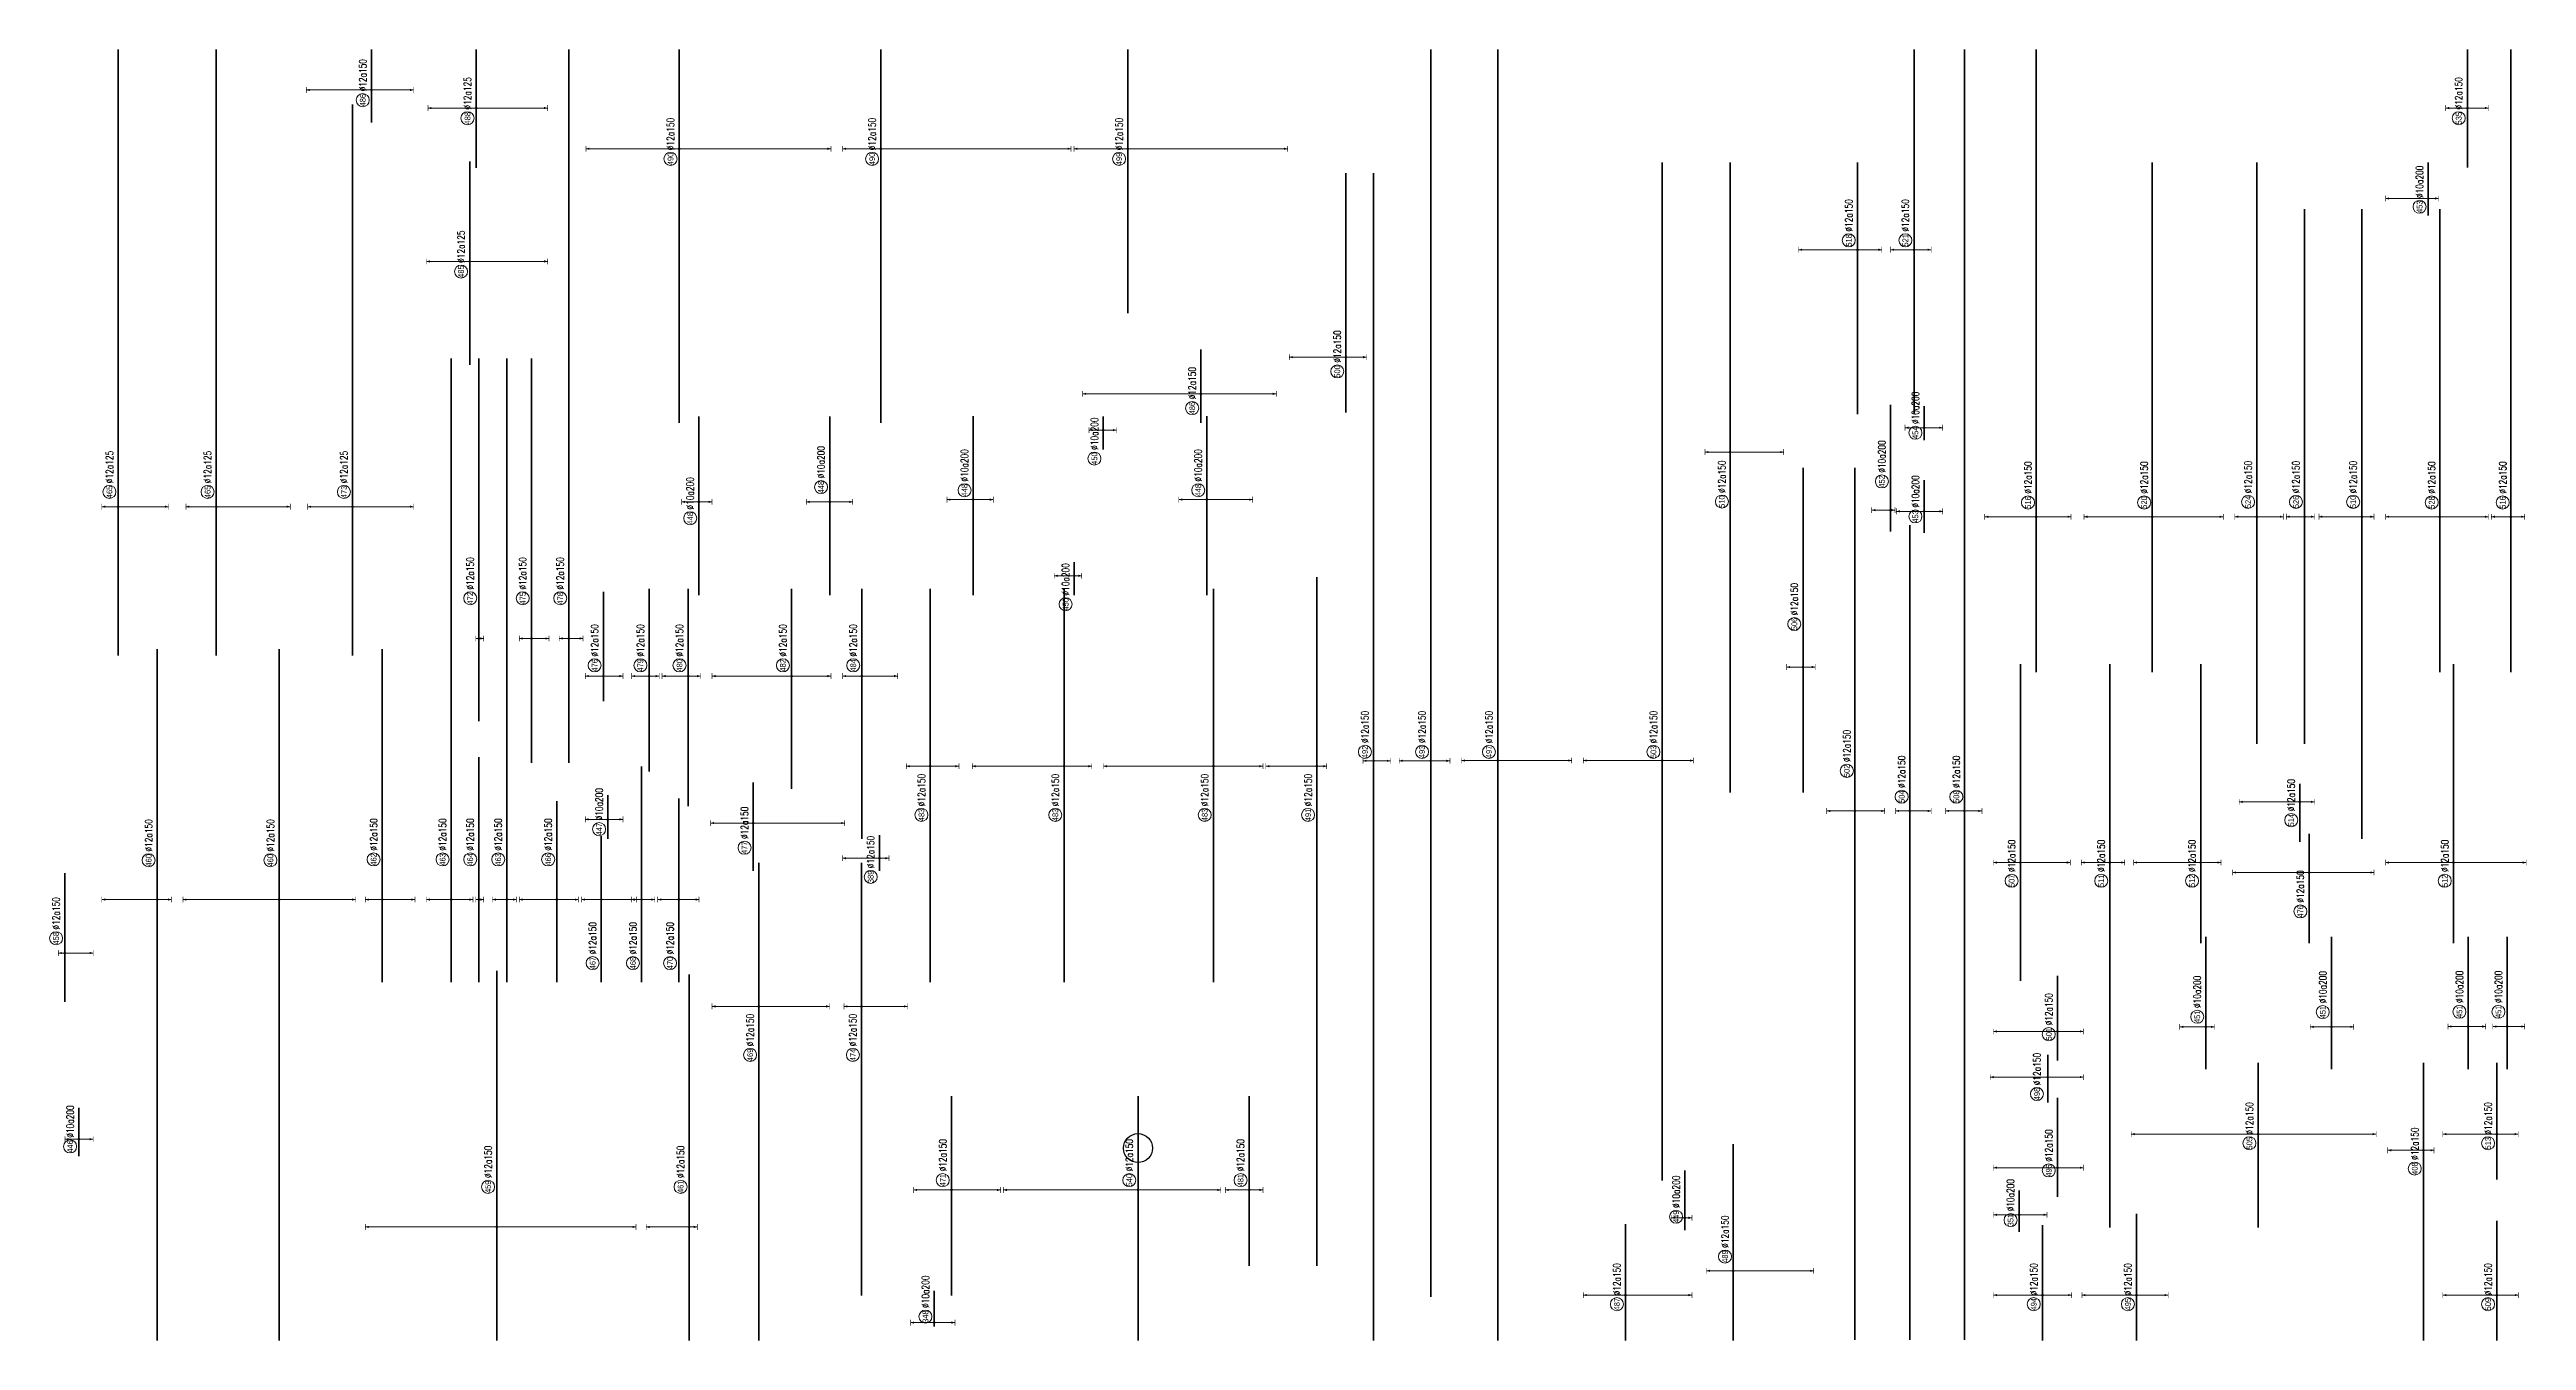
# Model space of a CAD drawing. Header units: millimetres. Extents: x -415354 to 883813, y -531490 to 486716.
# Drawn here: x 335264 to 506143, y -247172 to -158130 of the extents above; entities that cross this region are included whole.
import ezdxf
from ezdxf.enums import TextEntityAlignment as Align

# ---------------------------------------------------------------- set-up
doc = ezdxf.new("R2010")
doc.units = ezdxf.units.MM
doc.header["$MEASUREMENT"] = 0
doc.layers.add('kata_Highlight', color=2, linetype='Continuous')
for name, color, linetype, lineweight in [('NDC_S_DIM', 1, 'Continuous', 15), ('NDC_S_REBAR', 4, 'Continuous', 35), ('NDC_S_VN TEXT', 7, 'Continuous', 20)]:
    doc.layers.add(name, color=color, linetype=linetype, lineweight=lineweight)
doc.styles.add('ARIAL', font='arial.ttf', dxfattribs={"width": 0.8})
doc.styles.add('NDC_EN TXT', font='romans.shx', dxfattribs={"width": 0.8})

# ---------------------------------------------------------------- blocks, each defined once
blk = doc.blocks.new('*U1223')
h = blk.add_hatch(color=6)
edge = h.paths.add_edge_path()
edge.add_arc((-2.99, 0), 0.3, 0, 360)
at = {"layer": 'NDC_S_DIM', "color": 8}
for q in [(-2.99, 6.79), (-2.99, -12.21)]:
    blk.add_line((-2.99, 0), q, dxfattribs=at)
for points in [[(-3.99, 6.79, 0.2, 0.2, 0), (-1.99, 6.79, 0, 0, 0)], [(-3.99, -12.21, 0.2, 0.2, 0), (-1.99, -12.21, 0, 0, 0)]]:
    blk.add_lwpolyline(points, format="xyseb", dxfattribs=at)
at = {"layer": 'NDC_S_DIM'}
blk.add_circle((-24.89, 3), 2.25, dxfattribs=at)
at = {"layer": 'NDC_S_DIM', "color": 6}
blk.add_circle((-2.99, 0), 0.3, dxfattribs=at)
at = {"layer": 'NDC_S_DIM', "color": 8}
for points in [[(-3.39, 5.59), (-2.99, 6.79), (-2.59, 5.59)], [(-3.39, -11.01), (-2.99, -12.21), (-2.59, -11.01)]]:
    blk.add_solid(points, dxfattribs=at)
at = {"layer": 'NDC_S_REBAR'}
for p, q in [((0, 0), (-31.53, 0)), ((-31.53, 0), (-31.53, 0)), ((0, 0), (18.92, 0)), ((18.92, 0), (18.92, 0)), ((18.92, 0), (18.92, 0)), ((-31.53, 0), (-31.53, 0))]:
    blk.add_line(p, q, dxfattribs=at)
at = {"layer": 'NDC_S_VN TEXT', "style": 'ARIAL', "width": 0.8}
blk.add_attdef('KHT', text='', height=2, dxfattribs=at).set_placement((-24.89, 3), align=Align.MIDDLE_CENTER)
at = {"layer": 'NDC_S_VN TEXT', "color": 3, "style": 'NDC_EN TXT', "width": 0.75}
blk.add_attdef('DKT', (-21.89, 1.75), '', height=2.5, dxfattribs=at)
blk = doc.blocks.new('*U1222')
h = blk.add_hatch(color=6)
edge = h.paths.add_edge_path()
edge.add_arc((-2.99, 0), 0.3, 0, 360)
at = {"layer": 'NDC_S_DIM', "color": 8}
for q in [(-2.99, 16.12), (-2.99, -24.38)]:
    blk.add_line((-2.99, 0), q, dxfattribs=at)
for points in [[(-3.99, 16.12, 0.2, 0.2, 0), (-1.99, 16.12, 0, 0, 0)], [(-3.99, -24.38, 0.2, 0.2, 0), (-1.99, -24.38, 0, 0, 0)]]:
    blk.add_lwpolyline(points, format="xyseb", dxfattribs=at)
at = {"layer": 'NDC_S_DIM'}
blk.add_circle((-19.72, 3), 2.25, dxfattribs=at)
at = {"layer": 'NDC_S_DIM', "color": 6}
blk.add_circle((-2.99, 0), 0.3, dxfattribs=at)
at = {"layer": 'NDC_S_DIM', "color": 8}
for points in [[(-3.39, 14.92), (-2.99, 16.12), (-2.59, 14.92)], [(-3.39, -23.18), (-2.99, -24.38), (-2.59, -23.18)]]:
    blk.add_solid(points, dxfattribs=at)
at = {"layer": 'NDC_S_REBAR'}
for p, q in [((0, 0), (-118.19, 0)), ((-118.19, 0), (-118.19, 0)), ((0, 0), (46.51, 0)), ((46.51, 0), (46.51, 0)), ((46.51, 0), (46.51, 0)), ((-118.19, 0), (-118.19, 0))]:
    blk.add_line(p, q, dxfattribs=at)
at = {"layer": 'NDC_S_VN TEXT', "style": 'ARIAL', "width": 0.8}
blk.add_attdef('KHT', text='', height=2, dxfattribs=at).set_placement((-19.72, 3), align=Align.MIDDLE_CENTER)
at = {"layer": 'NDC_S_VN TEXT', "color": 3, "style": 'NDC_EN TXT', "width": 0.75}
blk.add_attdef('DKT', (-16.72, 1.75), '', height=2.5, dxfattribs=at)
blk = doc.blocks.new('*U1221')
h = blk.add_hatch(color=6)
edge = h.paths.add_edge_path()
edge.add_arc((-14.43, 0), 0.3, 0, 360)
at = {"layer": 'NDC_S_DIM', "color": 8}
for q in [(-14.43, 13.07), (-14.43, -16.93)]:
    blk.add_line((-14.43, 0), q, dxfattribs=at)
for points in [[(-15.43, 13.07, 0.2, 0.2, 0), (-13.43, 13.07, 0, 0, 0)], [(-15.43, -16.93, 0.2, 0.2, 0), (-13.43, -16.93, 0, 0, 0)]]:
    blk.add_lwpolyline(points, format="xyseb", dxfattribs=at)
at = {"layer": 'NDC_S_DIM', "color": 6}
blk.add_circle((-14.43, 0), 0.3, dxfattribs=at)
at = {"layer": 'NDC_S_DIM'}
blk.add_circle((-11.04, 3), 2.25, dxfattribs=at)
at = {"layer": 'NDC_S_DIM', "color": 8}
for points in [[(-14.83, 11.87), (-14.43, 13.07), (-14.03, 11.87)], [(-14.83, -15.73), (-14.43, -16.93), (-14.03, -15.73)]]:
    blk.add_solid(points, dxfattribs=at)
at = {"layer": 'NDC_S_REBAR'}
for p, q in [((0, 0), (-50.82, 0)), ((-50.82, 0), (-50.82, 0)), ((0, 0), (17.89, 0)), ((17.89, 0), (17.89, 0)), ((17.89, 0), (17.89, 0)), ((-50.82, 0), (-50.82, 0))]:
    blk.add_line(p, q, dxfattribs=at)
at = {"layer": 'NDC_S_VN TEXT', "style": 'ARIAL', "width": 0.8}
blk.add_attdef('KHT', text='', height=2, dxfattribs=at).set_placement((-11.04, 3), align=Align.MIDDLE_CENTER)
at = {"layer": 'NDC_S_VN TEXT', "color": 3, "style": 'NDC_EN TXT', "width": 0.75}
blk.add_attdef('DKT', (-8.04, 1.75), '', height=2.5, dxfattribs=at)
blk = doc.blocks.new('*U1220')
h = blk.add_hatch(color=6)
edge = h.paths.add_edge_path()
edge.add_arc((-14.43, 0), 0.3, 0, 360)
at = {"layer": 'NDC_S_DIM', "color": 8}
for q in [(-14.43, 46.42), (-14.43, -28.58)]:
    blk.add_line((-14.43, 0), q, dxfattribs=at)
for points in [[(-15.43, 46.42, 0.2, 0.2, 0), (-13.43, 46.42, 0, 0, 0)], [(-15.43, -28.58, 0.2, 0.2, 0), (-13.43, -28.58, 0, 0, 0)]]:
    blk.add_lwpolyline(points, format="xyseb", dxfattribs=at)
at = {"layer": 'NDC_S_DIM', "color": 6}
blk.add_circle((-14.43, 0), 0.3, dxfattribs=at)
at = {"layer": 'NDC_S_DIM'}
blk.add_circle((-11.04, 3), 2.25, dxfattribs=at)
at = {"layer": 'NDC_S_DIM', "color": 8}
for points in [[(-14.83, 45.22), (-14.43, 46.42), (-14.03, 45.22)], [(-14.83, -27.38), (-14.43, -28.58), (-14.03, -27.38)]]:
    blk.add_solid(points, dxfattribs=at)
at = {"layer": 'NDC_S_REBAR'}
for p, q in [((0, 0), (-66.32, 0)), ((-66.32, 0), (-66.32, 0)), ((0, 0), (17.89, 0)), ((17.89, 0), (17.89, 0)), ((17.89, 0), (17.89, 0)), ((-66.32, 0), (-66.32, 0))]:
    blk.add_line(p, q, dxfattribs=at)
at = {"layer": 'NDC_S_VN TEXT', "style": 'ARIAL', "width": 0.8}
blk.add_attdef('KHT', text='', height=2, dxfattribs=at).set_placement((-11.04, 3), align=Align.MIDDLE_CENTER)
at = {"layer": 'NDC_S_VN TEXT', "color": 3, "style": 'NDC_EN TXT', "width": 0.75}
blk.add_attdef('DKT', (-8.04, 1.75), '', height=2.5, dxfattribs=at)
blk = doc.blocks.new('*U1219')
h = blk.add_hatch(color=6)
edge = h.paths.add_edge_path()
edge.add_arc((-2.99, 0), 0.3, 0, 360)
at = {"layer": 'NDC_S_DIM', "color": 8}
for q in [(-2.99, 40.8), (-2.99, -26)]:
    blk.add_line((-2.99, 0), q, dxfattribs=at)
for points in [[(-3.99, 40.8, 0.2, 0.2, 0), (-1.99, 40.8, 0, 0, 0)], [(-3.99, -26, 0.2, 0.2, 0), (-1.99, -26, 0, 0, 0)]]:
    blk.add_lwpolyline(points, format="xyseb", dxfattribs=at)
at = {"layer": 'NDC_S_DIM'}
blk.add_circle((-7.91, 3), 2.25, dxfattribs=at)
at = {"layer": 'NDC_S_DIM', "color": 6}
blk.add_circle((-2.99, 0), 0.3, dxfattribs=at)
at = {"layer": 'NDC_S_DIM', "color": 8}
for points in [[(-3.39, 39.6), (-2.99, 40.8), (-2.59, 39.6)], [(-3.39, -24.8), (-2.99, -26), (-2.59, -24.8)]]:
    blk.add_solid(points, dxfattribs=at)
at = {"layer": 'NDC_S_REBAR'}
for p, q in [((0, 0), (-12.95, 0)), ((-12.95, 0), (-12.95, 0)), ((0, 0), (12.25, 0)), ((12.25, 0), (12.25, 0)), ((12.25, 0), (12.25, 0)), ((-12.95, 0), (-12.95, 0))]:
    blk.add_line(p, q, dxfattribs=at)
at = {"layer": 'NDC_S_VN TEXT', "style": 'ARIAL', "width": 0.8}
blk.add_attdef('KHT', text='', height=2, dxfattribs=at).set_placement((-7.91, 3), align=Align.MIDDLE_CENTER)
at = {"layer": 'NDC_S_VN TEXT', "color": 3, "style": 'NDC_EN TXT', "width": 0.75}
blk.add_attdef('DKT', (-4.91, 1.75), '', height=2.5, dxfattribs=at)
blk = doc.blocks.new('*U1203')
h = blk.add_hatch(color=6)
edge = h.paths.add_edge_path()
edge.add_arc((-2.99, 0), 0.3, 0, 360)
at = {"layer": 'NDC_S_DIM', "color": 8}
for q in [(-2.99, 9.69), (-2.99, -15.81)]:
    blk.add_line((-2.99, 0), q, dxfattribs=at)
for points in [[(-3.99, 9.69, 0.2, 0.2, 0), (-1.99, 9.69, 0, 0, 0)], [(-3.99, -15.81, 0.2, 0.2, 0), (-1.99, -15.81, 0, 0, 0)]]:
    blk.add_lwpolyline(points, format="xyseb", dxfattribs=at)
at = {"layer": 'NDC_S_DIM', "color": 6}
blk.add_circle((-2.99, 0), 0.3, dxfattribs=at)
at = {"layer": 'NDC_S_DIM'}
blk.add_circle((0.25, 3), 2.25, dxfattribs=at)
at = {"layer": 'NDC_S_DIM', "color": 8}
for points in [[(-3.39, 8.49), (-2.99, 9.69), (-2.59, 8.49)], [(-3.39, -14.61), (-2.99, -15.81), (-2.59, -14.61)]]:
    blk.add_solid(points, dxfattribs=at)
at = {"layer": 'NDC_S_REBAR'}
for p, q in [((0, 0), (-35.97, 0)), ((-35.97, 0), (-35.97, 0)), ((0, 0), (25.73, 0)), ((25.73, 0), (25.73, 0)), ((25.73, 0), (25.73, 0)), ((-35.97, 0), (-35.97, 0))]:
    blk.add_line(p, q, dxfattribs=at)
at = {"layer": 'NDC_S_VN TEXT', "style": 'ARIAL', "width": 0.8}
blk.add_attdef('KHT', text='', height=2, dxfattribs=at).set_placement((0.25, 3), align=Align.MIDDLE_CENTER)
at = {"layer": 'NDC_S_VN TEXT', "color": 3, "style": 'NDC_EN TXT', "width": 0.75}
blk.add_attdef('DKT', (3.25, 1.75), '', height=2.5, dxfattribs=at)
blk = doc.blocks.new('*U1199')
h = blk.add_hatch(color=6)
edge = h.paths.add_edge_path()
edge.add_arc((-2.99, 0), 0.3, 0, 360)
at = {"layer": 'NDC_S_DIM', "color": 8}
for q in [(-2.99, 5.95), (-2.99, -4.55)]:
    blk.add_line((-2.99, 0), q, dxfattribs=at)
for points in [[(-3.99, 5.95, 0.2, 0.2, 0), (-1.99, 5.95, 0, 0, 0)], [(-3.99, -4.55, 0.2, 0.2, 0), (-1.99, -4.55, 0, 0, 0)]]:
    blk.add_lwpolyline(points, format="xyseb", dxfattribs=at)
at = {"layer": 'NDC_S_DIM'}
blk.add_circle((-8.62, 3), 2.25, dxfattribs=at)
at = {"layer": 'NDC_S_DIM', "color": 6}
blk.add_circle((-2.99, 0), 0.3, dxfattribs=at)
at = {"layer": 'NDC_S_DIM', "color": 8}
for points in [[(-3.39, 4.75), (-2.99, 5.95), (-2.59, 4.75)], [(-3.39, -3.35), (-2.99, -4.55), (-2.59, -3.35)]]:
    blk.add_solid(points, dxfattribs=at)
at = {"layer": 'NDC_S_REBAR'}
for p, q in [((0, 0), (-35.19, 0)), ((-35.19, 0), (-35.19, 0)), ((0, 0), (26.51, 0)), ((26.51, 0), (26.51, 0)), ((26.51, 0), (26.51, 0)), ((-35.19, 0), (-35.19, 0))]:
    blk.add_line(p, q, dxfattribs=at)
at = {"layer": 'NDC_S_VN TEXT', "style": 'ARIAL', "width": 0.8}
blk.add_attdef('KHT', text='', height=2, dxfattribs=at).set_placement((-8.62, 3), align=Align.MIDDLE_CENTER)
at = {"layer": 'NDC_S_VN TEXT', "color": 3, "style": 'NDC_EN TXT', "width": 0.75}
blk.add_attdef('DKT', (-5.62, 1.75), '', height=2.5, dxfattribs=at)
blk = doc.blocks.new('*U1198')
h = blk.add_hatch(color=6)
edge = h.paths.add_edge_path()
edge.add_arc((-2.99, 0), 0.3, 0, 360)
at = {"layer": 'NDC_S_DIM', "color": 8}
for q in [(-2.99, 8.08), (-2.99, -7.92)]:
    blk.add_line((-2.99, 0), q, dxfattribs=at)
for points in [[(-3.99, 8.08, 0.2, 0.2, 0), (-1.99, 8.08, 0, 0, 0)], [(-3.99, -7.92, 0.2, 0.2, 0), (-1.99, -7.92, 0, 0, 0)]]:
    blk.add_lwpolyline(points, format="xyseb", dxfattribs=at)
at = {"layer": 'NDC_S_DIM', "color": 6}
blk.add_circle((-2.99, 0), 0.3, dxfattribs=at)
at = {"layer": 'NDC_S_DIM'}
blk.add_circle((2.1, 3), 2.25, dxfattribs=at)
at = {"layer": 'NDC_S_DIM', "color": 8}
for points in [[(-3.39, 6.88), (-2.99, 8.08), (-2.59, 6.88)], [(-3.39, -6.72), (-2.99, -7.92), (-2.59, -6.72)]]:
    blk.add_solid(points, dxfattribs=at)
at = {"layer": 'NDC_S_REBAR'}
for p, q in [((0, 0), (-35.19, 0)), ((-35.19, 0), (-35.19, 0)), ((0, 0), (26.51, 0)), ((26.51, 0), (26.51, 0)), ((26.51, 0), (26.51, 0)), ((-35.19, 0), (-35.19, 0))]:
    blk.add_line(p, q, dxfattribs=at)
at = {"layer": 'NDC_S_VN TEXT', "style": 'ARIAL', "width": 0.8}
blk.add_attdef('KHT', text='', height=2, dxfattribs=at).set_placement((2.1, 3), align=Align.MIDDLE_CENTER)
at = {"layer": 'NDC_S_VN TEXT', "color": 3, "style": 'NDC_EN TXT', "width": 0.75}
blk.add_attdef('DKT', (5.1, 1.75), '', height=2.5, dxfattribs=at)
blk = doc.blocks.new('*U1196')
h = blk.add_hatch(color=6)
edge = h.paths.add_edge_path()
edge.add_arc((-2.99, 0), 0.3, 0, 360)
at = {"layer": 'NDC_S_DIM', "color": 8}
for q in [(-2.99, 8.1), (-2.99, -7.15)]:
    blk.add_line((-2.99, 0), q, dxfattribs=at)
for points in [[(-3.99, 8.1, 0.2, 0.2, 0), (-1.99, 8.1, 0, 0, 0)], [(-3.99, -7.15, 0.2, 0.2, 0), (-1.99, -7.15, 0, 0, 0)]]:
    blk.add_lwpolyline(points, format="xyseb", dxfattribs=at)
at = {"layer": 'NDC_S_DIM', "color": 6}
blk.add_circle((-2.99, 0), 0.3, dxfattribs=at)
at = {"layer": 'NDC_S_DIM'}
blk.add_circle((-0.93, 3), 2.25, dxfattribs=at)
at = {"layer": 'NDC_S_DIM', "color": 8}
for points in [[(-3.39, 6.9), (-2.99, 8.1), (-2.59, 6.9)], [(-3.39, -5.95), (-2.99, -7.15), (-2.59, -5.95)]]:
    blk.add_solid(points, dxfattribs=at)
at = {"layer": 'NDC_S_REBAR'}
for p, q in [((0, 0), (-4.38, 0)), ((-4.38, 0), (-4.38, 0)), ((0, 0), (7.1, 0)), ((7.1, 0), (7.1, 0)), ((-4.38, 0), (-4.38, 0)), ((7.1, 0), (7.98, 0))]:
    blk.add_line(p, q, dxfattribs=at)
at = {"layer": 'NDC_S_VN TEXT', "style": 'ARIAL', "width": 0.8}
blk.add_attdef('KHT', text='', height=2, dxfattribs=at).set_placement((-0.93, 3), align=Align.MIDDLE_CENTER)
at = {"layer": 'NDC_S_VN TEXT', "color": 3, "style": 'NDC_EN TXT', "width": 0.75}
blk.add_attdef('DKT', (2.07, 1.75), '', height=2.5, dxfattribs=at)
blk = doc.blocks.new('*U1194')
h = blk.add_hatch(color=6)
edge = h.paths.add_edge_path()
edge.add_arc((-2.99, 0), 0.3, 0, 360)
at = {"layer": 'NDC_S_DIM', "color": 8}
for q in [(-2.99, 5.87), (-2.99, -11.25)]:
    blk.add_line((-2.99, 0), q, dxfattribs=at)
for points in [[(-3.99, 5.87, 0.2, 0.2, 0), (-1.99, 5.87, 0, 0, 0)], [(-3.99, -11.25, 0.2, 0.2, 0), (-1.99, -11.25, 0, 0, 0)]]:
    blk.add_lwpolyline(points, format="xyseb", dxfattribs=at)
at = {"layer": 'NDC_S_DIM', "color": 6}
blk.add_circle((-2.99, 0), 0.3, dxfattribs=at)
at = {"layer": 'NDC_S_DIM'}
blk.add_circle((10.86, 3), 2.25, dxfattribs=at)
at = {"layer": 'NDC_S_DIM', "color": 8}
for points in [[(-3.39, 4.67), (-2.99, 5.87), (-2.59, 4.67)], [(-3.39, -10.05), (-2.99, -11.25), (-2.59, -10.05)]]:
    blk.add_solid(points, dxfattribs=at)
at = {"layer": 'NDC_S_REBAR'}
for p, q in [((0, 0), (-31.53, 0)), ((-31.53, 0), (-31.53, 0)), ((0, 0), (83.42, 0)), ((83.42, 0), (83.42, 0)), ((83.42, 0), (83.42, 0)), ((-31.53, 0), (-31.53, 0))]:
    blk.add_line(p, q, dxfattribs=at)
at = {"layer": 'NDC_S_VN TEXT', "style": 'ARIAL', "width": 0.8}
blk.add_attdef('KHT', text='', height=2, dxfattribs=at).set_placement((10.86, 3), align=Align.MIDDLE_CENTER)
at = {"layer": 'NDC_S_VN TEXT', "color": 3, "style": 'NDC_EN TXT', "width": 0.75}
blk.add_attdef('DKT', (13.86, 1.75), '', height=2.5, dxfattribs=at)
blk = doc.blocks.new('*U1193')
h = blk.add_hatch(color=6)
edge = h.paths.add_edge_path()
edge.add_arc((-2.99, 0), 0.3, 0, 360)
at = {"layer": 'NDC_S_DIM', "color": 8}
for q in [(-2.99, 8.54), (-2.99, -7.46)]:
    blk.add_line((-2.99, 0), q, dxfattribs=at)
for points in [[(-3.99, 8.54, 0.2, 0.2, 0), (-1.99, 8.54, 0, 0, 0)], [(-3.99, -7.46, 0.2, 0.2, 0), (-1.99, -7.46, 0, 0, 0)]]:
    blk.add_lwpolyline(points, format="xyseb", dxfattribs=at)
at = {"layer": 'NDC_S_DIM', "color": 6}
blk.add_circle((-2.99, 0), 0.3, dxfattribs=at)
at = {"layer": 'NDC_S_DIM'}
blk.add_circle((10.86, 3), 2.25, dxfattribs=at)
at = {"layer": 'NDC_S_DIM', "color": 8}
for points in [[(-3.39, 7.34), (-2.99, 8.54), (-2.59, 7.34)], [(-3.39, -6.26), (-2.99, -7.46), (-2.59, -6.26)]]:
    blk.add_solid(points, dxfattribs=at)
at = {"layer": 'NDC_S_REBAR'}
for p, q in [((0, 0), (-31.53, 0)), ((-31.53, 0), (-31.53, 0)), ((0, 0), (183.67, 0)), ((183.67, 0), (183.67, 0)), ((183.67, 0), (183.67, 0)), ((-31.53, 0), (-31.53, 0))]:
    blk.add_line(p, q, dxfattribs=at)
at = {"layer": 'NDC_S_VN TEXT', "style": 'ARIAL', "width": 0.8}
blk.add_attdef('KHT', text='', height=2, dxfattribs=at).set_placement((10.86, 3), align=Align.MIDDLE_CENTER)
at = {"layer": 'NDC_S_VN TEXT', "color": 3, "style": 'NDC_EN TXT', "width": 0.75}
blk.add_attdef('DKT', (13.86, 1.75), '', height=2.5, dxfattribs=at)
blk = doc.blocks.new('*U1192')
h = blk.add_hatch(color=6)
edge = h.paths.add_edge_path()
edge.add_arc((-2.99, 0), 0.3, 0, 360)
at = {"layer": 'NDC_S_DIM', "color": 8}
for q in [(-2.99, 37.92), (-2.99, -17.08)]:
    blk.add_line((-2.99, 0), q, dxfattribs=at)
for points in [[(-3.99, 37.92, 0.2, 0.2, 0), (-1.99, 37.92, 0, 0, 0)], [(-3.99, -17.08, 0.2, 0.2, 0), (-1.99, -17.08, 0, 0, 0)]]:
    blk.add_lwpolyline(points, format="xyseb", dxfattribs=at)
at = {"layer": 'NDC_S_DIM'}
blk.add_circle((-19.79, 3), 2.25, dxfattribs=at)
at = {"layer": 'NDC_S_DIM', "color": 6}
blk.add_circle((-2.99, 0), 0.3, dxfattribs=at)
at = {"layer": 'NDC_S_DIM', "color": 8}
for points in [[(-3.39, 36.72), (-2.99, 37.92), (-2.59, 36.72)], [(-3.39, -15.88), (-2.99, -17.08), (-2.59, -15.88)]]:
    blk.add_solid(points, dxfattribs=at)
at = {"layer": 'NDC_S_REBAR'}
for p, q in [((0, 0), (-77.52, 0)), ((-77.52, 0), (-77.52, 0)), ((0, 0), (58.18, 0)), ((58.18, 0), (58.18, 0)), ((58.18, 0), (58.18, 0)), ((-77.52, 0), (-77.52, 0))]:
    blk.add_line(p, q, dxfattribs=at)
at = {"layer": 'NDC_S_VN TEXT', "style": 'ARIAL', "width": 0.8}
blk.add_attdef('KHT', text='', height=2, dxfattribs=at).set_placement((-19.79, 3), align=Align.MIDDLE_CENTER)
at = {"layer": 'NDC_S_VN TEXT', "color": 3, "style": 'NDC_EN TXT', "width": 0.75}
blk.add_attdef('DKT', (-16.79, 1.75), '', height=2.5, dxfattribs=at)
blk = doc.blocks.new('*U1191')
h = blk.add_hatch(color=6)
edge = h.paths.add_edge_path()
edge.add_arc((-2.99, 0), 0.3, 0, 360)
at = {"layer": 'NDC_S_DIM', "color": 8}
for q in [(-2.99, 6.95), (-2.99, -2.55)]:
    blk.add_line((-2.99, 0), q, dxfattribs=at)
for points in [[(-3.99, 6.95, 0.2, 0.2, 0), (-1.99, 6.95, 0, 0, 0)], [(-3.99, -2.55, 0.2, 0.2, 0), (-1.99, -2.55, 0, 0, 0)]]:
    blk.add_lwpolyline(points, format="xyseb", dxfattribs=at)
at = {"layer": 'NDC_S_DIM'}
blk.add_circle((-12.81, 3), 2.25, dxfattribs=at)
at = {"layer": 'NDC_S_DIM', "color": 6}
blk.add_circle((-2.99, 0), 0.3, dxfattribs=at)
at = {"layer": 'NDC_S_DIM', "color": 8}
for points in [[(-3.39, 5.75), (-2.99, 6.95), (-2.59, 5.75)], [(-3.39, -1.35), (-2.99, -2.55), (-2.59, -1.35)]]:
    blk.add_solid(points, dxfattribs=at)
at = {"layer": 'NDC_S_REBAR'}
for p, q in [((0, 0), (-9.7, 0)), ((-9.7, 0), (-9.7, 0)), ((0, 0), (1.75, 0)), ((1.75, 0), (1.75, 0)), ((1.75, 0), (1.75, 0)), ((-9.7, 0), (-9.7, 0))]:
    blk.add_line(p, q, dxfattribs=at)
at = {"layer": 'NDC_S_VN TEXT', "style": 'ARIAL', "width": 0.8}
blk.add_attdef('KHT', text='', height=2, dxfattribs=at).set_placement((-12.81, 3), align=Align.MIDDLE_CENTER)
at = {"layer": 'NDC_S_VN TEXT', "color": 3, "style": 'NDC_EN TXT', "width": 0.75}
blk.add_attdef('DKT', (-9.81, 1.75), '', height=2.5, dxfattribs=at)
blk = doc.blocks.new('*U1182')
h = blk.add_hatch(color=6)
edge = h.paths.add_edge_path()
edge.add_arc((-2.99, 0), 0.3, 0, 360)
at = {"layer": 'NDC_S_DIM', "color": 8}
for q in [(-2.99, 45.35), (-2.99, -48.02)]:
    blk.add_line((-2.99, 0), q, dxfattribs=at)
for points in [[(-3.99, 45.35, 0.2, 0.2, 0), (-1.99, 45.35, 0, 0, 0)], [(-3.99, -48.02, 0.2, 0.2, 0), (-1.99, -48.02, 0, 0, 0)]]:
    blk.add_lwpolyline(points, format="xyseb", dxfattribs=at)
at = {"layer": 'NDC_S_DIM', "color": 6}
blk.add_circle((-2.99, 0), 0.3, dxfattribs=at)
at = {"layer": 'NDC_S_DIM'}
blk.add_circle((10.86, 3), 2.25, dxfattribs=at)
at = {"layer": 'NDC_S_DIM', "color": 8}
for points in [[(-3.39, 44.15), (-2.99, 45.35), (-2.59, 44.15)], [(-3.39, -46.82), (-2.99, -48.02), (-2.59, -46.82)]]:
    blk.add_solid(points, dxfattribs=at)
at = {"layer": 'NDC_S_REBAR'}
for p, q in [((0, 0), (-42.12, 0)), ((-42.12, 0), (-42.12, 0)), ((0, 0), (63.73, 0)), ((63.73, 0), (63.73, 0)), ((-42.12, 0), (-42.12, 0)), ((63.73, 0), (85.38, 0))]:
    blk.add_line(p, q, dxfattribs=at)
at = {"layer": 'NDC_S_VN TEXT', "style": 'ARIAL', "width": 0.8}
blk.add_attdef('KHT', text='', height=2, dxfattribs=at).set_placement((10.86, 3), align=Align.MIDDLE_CENTER)
at = {"layer": 'NDC_S_VN TEXT', "color": 3, "style": 'NDC_EN TXT', "width": 0.75}
blk.add_attdef('DKT', (13.86, 1.75), '', height=2.5, dxfattribs=at)
blk = doc.blocks.new('*U1180')
h = blk.add_hatch(color=6)
edge = h.paths.add_edge_path()
edge.add_arc((-2.99, 0), 0.3, 0, 360)
at = {"layer": 'NDC_S_DIM', "color": 8}
for q in [(-2.99, 10.48), (-2.99, -25.52)]:
    blk.add_line((-2.99, 0), q, dxfattribs=at)
for points in [[(-3.99, 10.48, 0.2, 0.2, 0), (-1.99, 10.48, 0, 0, 0)], [(-3.99, -25.52, 0.2, 0.2, 0), (-1.99, -25.52, 0, 0, 0)]]:
    blk.add_lwpolyline(points, format="xyseb", dxfattribs=at)
at = {"layer": 'NDC_S_DIM', "color": 6}
blk.add_circle((-2.99, 0), 0.3, dxfattribs=at)
at = {"layer": 'NDC_S_DIM'}
blk.add_circle((2.1, 3), 2.25, dxfattribs=at)
at = {"layer": 'NDC_S_DIM', "color": 8}
for points in [[(-3.39, 9.28), (-2.99, 10.48), (-2.59, 9.28)], [(-3.39, -24.32), (-2.99, -25.52), (-2.59, -24.32)]]:
    blk.add_solid(points, dxfattribs=at)
at = {"layer": 'NDC_S_REBAR'}
for p, q in [((0, 0), (-54.28, 0)), ((-54.28, 0), (-54.28, 0)), ((0, 0), (154.67, 0)), ((154.67, 0), (154.67, 0)), ((154.67, 0), (154.67, 0)), ((-54.28, 0), (-54.28, 0))]:
    blk.add_line(p, q, dxfattribs=at)
at = {"layer": 'NDC_S_VN TEXT', "style": 'ARIAL', "width": 0.8}
blk.add_attdef('KHT', text='', height=2, dxfattribs=at).set_placement((2.1, 3), align=Align.MIDDLE_CENTER)
at = {"layer": 'NDC_S_VN TEXT', "color": 3, "style": 'NDC_EN TXT', "width": 0.75}
blk.add_attdef('DKT', (5.1, 1.75), '', height=2.5, dxfattribs=at)
blk = doc.blocks.new('*U1179')
h = blk.add_hatch(color=6)
edge = h.paths.add_edge_path()
edge.add_arc((-2.99, 0), 0.3, 0, 360)
at = {"layer": 'NDC_S_DIM', "color": 8}
for q in [(-2.99, 15.5), (-2.99, -21)]:
    blk.add_line((-2.99, 0), q, dxfattribs=at)
for points in [[(-3.99, 15.5, 0.2, 0.2, 0), (-1.99, 15.5, 0, 0, 0)], [(-3.99, -21, 0.2, 0.2, 0), (-1.99, -21, 0, 0, 0)]]:
    blk.add_lwpolyline(points, format="xyseb", dxfattribs=at)
at = {"layer": 'NDC_S_DIM', "color": 6}
blk.add_circle((-2.99, 0), 0.3, dxfattribs=at)
at = {"layer": 'NDC_S_DIM'}
blk.add_circle((2.1, 3), 2.25, dxfattribs=at)
at = {"layer": 'NDC_S_DIM', "color": 8}
for points in [[(-3.39, 14.3), (-2.99, 15.5), (-2.59, 14.3)], [(-3.39, -19.8), (-2.99, -21), (-2.59, -19.8)]]:
    blk.add_solid(points, dxfattribs=at)
at = {"layer": 'NDC_S_REBAR'}
for p, q in [((0, 0), (-54.28, 0)), ((-54.28, 0), (-54.28, 0)), ((0, 0), (135.67, 0)), ((135.67, 0), (135.67, 0)), ((135.67, 0), (135.67, 0)), ((-54.28, 0), (-54.28, 0))]:
    blk.add_line(p, q, dxfattribs=at)
at = {"layer": 'NDC_S_VN TEXT', "style": 'ARIAL', "width": 0.8}
blk.add_attdef('KHT', text='', height=2, dxfattribs=at).set_placement((2.1, 3), align=Align.MIDDLE_CENTER)
at = {"layer": 'NDC_S_VN TEXT', "color": 3, "style": 'NDC_EN TXT', "width": 0.75}
blk.add_attdef('DKT', (5.1, 1.75), '', height=2.5, dxfattribs=at)
blk = doc.blocks.new('*U1178')
h = blk.add_hatch(color=6)
edge = h.paths.add_edge_path()
edge.add_arc((-2.07, 0), 0.3, 0, 360)
at = {"layer": 'NDC_S_DIM', "color": 8}
for q in [(-2.07, 22.5), (-2.07, -14.5)]:
    blk.add_line((-2.07, 0), q, dxfattribs=at)
for points in [[(-3.07, 22.5, 0.2, 0.2, 0), (-1.07, 22.5, 0, 0, 0)], [(-3.07, -14.5, 0.2, 0.2, 0), (-1.07, -14.5, 0, 0, 0)]]:
    blk.add_lwpolyline(points, format="xyseb", dxfattribs=at)
at = {"layer": 'NDC_S_DIM'}
blk.add_circle((-5.58, 3), 2.25, dxfattribs=at)
at = {"layer": 'NDC_S_DIM', "color": 6}
blk.add_circle((-2.07, 0), 0.3, dxfattribs=at)
at = {"layer": 'NDC_S_DIM', "color": 8}
for points in [[(-2.47, 21.3), (-2.07, 22.5), (-1.67, 21.3)], [(-2.47, -13.3), (-2.07, -14.5), (-1.67, -13.3)]]:
    blk.add_solid(points, dxfattribs=at)
at = {"layer": 'NDC_S_REBAR'}
for p, q in [((0, 0), (-13.33, 0)), ((-13.33, 0), (-13.33, 0)), ((0, 0), (11.87, 0)), ((11.87, 0), (11.87, 0)), ((11.87, 0), (11.87, 0)), ((-13.33, 0), (-13.33, 0))]:
    blk.add_line(p, q, dxfattribs=at)
at = {"layer": 'NDC_S_VN TEXT', "style": 'ARIAL', "width": 0.8}
blk.add_attdef('KHT', text='', height=2, dxfattribs=at).set_placement((-5.58, 3), align=Align.MIDDLE_CENTER)
at = {"layer": 'NDC_S_VN TEXT', "color": 3, "style": 'NDC_EN TXT', "width": 0.75}
blk.add_attdef('DKT', (-2.58, 1.75), '', height=2.5, dxfattribs=at)
blk = doc.blocks.new('*U1177')
h = blk.add_hatch(color=6)
edge = h.paths.add_edge_path()
edge.add_arc((-2.07, 0), 0.3, 0, 360)
at = {"layer": 'NDC_S_DIM', "color": 8}
for q in [(-2.07, 14.89), (-2.07, -26.86)]:
    blk.add_line((-2.07, 0), q, dxfattribs=at)
for points in [[(-3.07, 14.89, 0.2, 0.2, 0), (-1.07, 14.89, 0, 0, 0)], [(-3.07, -26.86, 0.2, 0.2, 0), (-1.07, -26.86, 0, 0, 0)]]:
    blk.add_lwpolyline(points, format="xyseb", dxfattribs=at)
at = {"layer": 'NDC_S_DIM'}
blk.add_circle((-5.58, 3), 2.25, dxfattribs=at)
at = {"layer": 'NDC_S_DIM', "color": 6}
blk.add_circle((-2.07, 0), 0.3, dxfattribs=at)
at = {"layer": 'NDC_S_DIM', "color": 8}
for points in [[(-2.47, 13.69), (-2.07, 14.89), (-1.67, 13.69)], [(-2.47, -25.66), (-2.07, -26.86), (-1.67, -25.66)]]:
    blk.add_solid(points, dxfattribs=at)
at = {"layer": 'NDC_S_REBAR'}
for p, q in [((0, 0), (-37.7, 0)), ((-37.7, 0), (-37.7, 0)), ((0, 0), (32.4, 0)), ((32.4, 0), (32.4, 0)), ((32.4, 0), (32.4, 0)), ((-37.7, 0), (-37.7, 0))]:
    blk.add_line(p, q, dxfattribs=at)
at = {"layer": 'NDC_S_VN TEXT', "style": 'ARIAL', "width": 0.8}
blk.add_attdef('KHT', text='', height=2, dxfattribs=at).set_placement((-5.58, 3), align=Align.MIDDLE_CENTER)
at = {"layer": 'NDC_S_VN TEXT', "color": 3, "style": 'NDC_EN TXT', "width": 0.75}
blk.add_attdef('DKT', (-2.58, 1.75), '', height=2.5, dxfattribs=at)
blk = doc.blocks.new('*U1176')
h = blk.add_hatch(color=6)
edge = h.paths.add_edge_path()
edge.add_arc((-2.07, 0), 0.3, 0, 360)
at = {"layer": 'NDC_S_DIM', "color": 8}
for q in [(-2.07, 32.16), (-2.07, -52.34)]:
    blk.add_line((-2.07, 0), q, dxfattribs=at)
for points in [[(-3.07, 32.16, 0.2, 0.2, 0), (-1.07, 32.16, 0, 0, 0)], [(-3.07, -52.34, 0.2, 0.2, 0), (-1.07, -52.34, 0, 0, 0)]]:
    blk.add_lwpolyline(points, format="xyseb", dxfattribs=at)
at = {"layer": 'NDC_S_DIM'}
blk.add_circle((-5.58, 3), 2.25, dxfattribs=at)
at = {"layer": 'NDC_S_DIM', "color": 6}
blk.add_circle((-2.07, 0), 0.3, dxfattribs=at)
at = {"layer": 'NDC_S_DIM', "color": 8}
for points in [[(-2.47, 30.96), (-2.07, 32.16), (-1.67, 30.96)], [(-2.47, -51.14), (-2.07, -52.34), (-1.67, -51.14)]]:
    blk.add_solid(points, dxfattribs=at)
at = {"layer": 'NDC_S_REBAR'}
for p, q in [((0, 0), (-96.56, 0)), ((-96.56, 0), (-96.56, 0)), ((0, 0), (32.14, 0)), ((32.14, 0), (32.14, 0)), ((32.14, 0), (32.14, 0)), ((-96.56, 0), (-96.56, 0))]:
    blk.add_line(p, q, dxfattribs=at)
at = {"layer": 'NDC_S_VN TEXT', "style": 'ARIAL', "width": 0.8}
blk.add_attdef('KHT', text='', height=2, dxfattribs=at).set_placement((-5.58, 3), align=Align.MIDDLE_CENTER)
at = {"layer": 'NDC_S_VN TEXT', "color": 3, "style": 'NDC_EN TXT', "width": 0.75}
blk.add_attdef('DKT', (-2.58, 1.75), '', height=2.5, dxfattribs=at)
blk = doc.blocks.new('*U1175')
h = blk.add_hatch(color=6)
edge = h.paths.add_edge_path()
edge.add_arc((-2.07, 0), 0.3, 0, 360)
at = {"layer": 'NDC_S_DIM', "color": 8}
for q in [(-2.07, 13.2), (-2.07, -65.6)]:
    blk.add_line((-2.07, 0), q, dxfattribs=at)
for points in [[(-3.07, 13.2, 0.2, 0.2, 0), (-1.07, 13.2, 0, 0, 0)], [(-3.07, -65.6, 0.2, 0.2, 0), (-1.07, -65.6, 0, 0, 0)]]:
    blk.add_lwpolyline(points, format="xyseb", dxfattribs=at)
at = {"layer": 'NDC_S_DIM'}
blk.add_circle((-5.58, 3), 2.25, dxfattribs=at)
at = {"layer": 'NDC_S_DIM', "color": 6}
blk.add_circle((-2.07, 0), 0.3, dxfattribs=at)
at = {"layer": 'NDC_S_DIM', "color": 8}
for points in [[(-2.47, 12), (-2.07, 13.2), (-1.67, 12)], [(-2.47, -64.4), (-2.07, -65.6), (-1.67, -64.4)]]:
    blk.add_solid(points, dxfattribs=at)
at = {"layer": 'NDC_S_REBAR'}
for p, q in [((0, 0), (-96.56, 0)), ((-96.56, 0), (-96.56, 0)), ((0, 0), (32.14, 0)), ((32.14, 0), (32.14, 0)), ((32.14, 0), (32.14, 0)), ((-96.56, 0), (-96.56, 0))]:
    blk.add_line(p, q, dxfattribs=at)
at = {"layer": 'NDC_S_VN TEXT', "style": 'ARIAL', "width": 0.8}
blk.add_attdef('KHT', text='', height=2, dxfattribs=at).set_placement((-5.58, 3), align=Align.MIDDLE_CENTER)
at = {"layer": 'NDC_S_VN TEXT', "color": 3, "style": 'NDC_EN TXT', "width": 0.75}
blk.add_attdef('DKT', (-2.58, 1.75), '', height=2.5, dxfattribs=at)
blk = doc.blocks.new('*U1174')
h = blk.add_hatch(color=6)
edge = h.paths.add_edge_path()
edge.add_arc((-2.07, 0), 0.3, 0, 360)
at = {"layer": 'NDC_S_DIM', "color": 8}
for q in [(-2.07, 18.59), (-2.07, -55.11)]:
    blk.add_line((-2.07, 0), q, dxfattribs=at)
for points in [[(-3.07, 18.59, 0.2, 0.2, 0), (-1.07, 18.59, 0, 0, 0)], [(-3.07, -55.11, 0.2, 0.2, 0), (-1.07, -55.11, 0, 0, 0)]]:
    blk.add_lwpolyline(points, format="xyseb", dxfattribs=at)
at = {"layer": 'NDC_S_DIM'}
blk.add_circle((-5.58, 3), 2.25, dxfattribs=at)
at = {"layer": 'NDC_S_DIM', "color": 6}
blk.add_circle((-2.07, 0), 0.3, dxfattribs=at)
at = {"layer": 'NDC_S_DIM', "color": 8}
for points in [[(-2.47, 17.39), (-2.07, 18.59), (-1.67, 17.39)], [(-2.47, -53.91), (-2.07, -55.11), (-1.67, -53.91)]]:
    blk.add_solid(points, dxfattribs=at)
at = {"layer": 'NDC_S_REBAR'}
for p, q in [((0, 0), (-58.81, 0)), ((-58.81, 0), (-58.81, 0)), ((0, 0), (32.14, 0)), ((32.14, 0), (32.14, 0)), ((32.14, 0), (32.14, 0)), ((-58.81, 0), (-58.81, 0))]:
    blk.add_line(p, q, dxfattribs=at)
at = {"layer": 'NDC_S_VN TEXT', "style": 'ARIAL', "width": 0.8}
blk.add_attdef('KHT', text='', height=2, dxfattribs=at).set_placement((-5.58, 3), align=Align.MIDDLE_CENTER)
at = {"layer": 'NDC_S_VN TEXT', "color": 3, "style": 'NDC_EN TXT', "width": 0.75}
blk.add_attdef('DKT', (-2.58, 1.75), '', height=2.5, dxfattribs=at)
blk = doc.blocks.new('*U1158')
h = blk.add_hatch(color=6)
edge = h.paths.add_edge_path()
edge.add_arc((-2.99, 0), 0.3, 0, 360)
at = {"layer": 'NDC_S_DIM', "color": 8}
for q in [(-2.99, 9.07), (-2.99, -6.92)]:
    blk.add_line((-2.99, 0), q, dxfattribs=at)
for points in [[(-3.99, 9.07, 0.2, 0.2, 0), (-1.99, 9.07, 0, 0, 0)], [(-3.99, -6.92, 0.2, 0.2, 0), (-1.99, -6.92, 0, 0, 0)]]:
    blk.add_lwpolyline(points, format="xyseb", dxfattribs=at)
at = {"layer": 'NDC_S_DIM', "color": 6}
blk.add_circle((-2.99, 0), 0.3, dxfattribs=at)
at = {"layer": 'NDC_S_DIM'}
blk.add_circle((0.25, 3), 2.25, dxfattribs=at)
at = {"layer": 'NDC_S_DIM', "color": 8}
for points in [[(-3.39, 7.87), (-2.99, 9.07), (-2.59, 7.87)], [(-3.39, -5.72), (-2.99, -6.92), (-2.59, -5.72)]]:
    blk.add_solid(points, dxfattribs=at)
at = {"layer": 'NDC_S_REBAR'}
for p, q in [((0, 0), (-35.97, 0)), ((-35.97, 0), (-35.97, 0)), ((0, 0), (25.73, 0)), ((25.73, 0), (25.73, 0)), ((25.73, 0), (25.73, 0)), ((-35.97, 0), (-35.97, 0))]:
    blk.add_line(p, q, dxfattribs=at)
at = {"layer": 'NDC_S_VN TEXT', "style": 'ARIAL', "width": 0.8}
blk.add_attdef('KHT', text='', height=2, dxfattribs=at).set_placement((0.25, 3), align=Align.MIDDLE_CENTER)
at = {"layer": 'NDC_S_VN TEXT', "color": 3, "style": 'NDC_EN TXT', "width": 0.75}
blk.add_attdef('DKT', (3.25, 1.75), '', height=2.5, dxfattribs=at)
blk = doc.blocks.new('*U1157')
h = blk.add_hatch(color=6)
edge = h.paths.add_edge_path()
edge.add_arc((-2.99, 0), 0.3, 0, 360)
at = {"layer": 'NDC_S_DIM', "color": 8}
for q in [(-2.99, 31.64), (-2.99, -9.61)]:
    blk.add_line((-2.99, 0), q, dxfattribs=at)
for points in [[(-3.99, 31.64, 0.2, 0.2, 0), (-1.99, 31.64, 0, 0, 0)], [(-3.99, -9.61, 0.2, 0.2, 0), (-1.99, -9.61, 0, 0, 0)]]:
    blk.add_lwpolyline(points, format="xyseb", dxfattribs=at)
at = {"layer": 'NDC_S_DIM'}
blk.add_circle((-19.79, 3), 2.25, dxfattribs=at)
at = {"layer": 'NDC_S_DIM', "color": 6}
blk.add_circle((-2.99, 0), 0.3, dxfattribs=at)
at = {"layer": 'NDC_S_DIM', "color": 8}
for points in [[(-3.39, 30.44), (-2.99, 31.64), (-2.59, 30.44)], [(-3.39, -8.41), (-2.99, -9.61), (-2.59, -8.41)]]:
    blk.add_solid(points, dxfattribs=at)
at = {"layer": 'NDC_S_REBAR'}
for p, q in [((0, 0), (-77.52, 0)), ((-77.52, 0), (-77.52, 0)), ((0, 0), (58.18, 0)), ((58.18, 0), (58.18, 0)), ((58.18, 0), (58.18, 0)), ((-77.52, 0), (-77.52, 0))]:
    blk.add_line(p, q, dxfattribs=at)
at = {"layer": 'NDC_S_VN TEXT', "style": 'ARIAL', "width": 0.8}
blk.add_attdef('KHT', text='', height=2, dxfattribs=at).set_placement((-19.79, 3), align=Align.MIDDLE_CENTER)
at = {"layer": 'NDC_S_VN TEXT', "color": 3, "style": 'NDC_EN TXT', "width": 0.75}
blk.add_attdef('DKT', (-16.79, 1.75), '', height=2.5, dxfattribs=at)
blk = doc.blocks.new('*U1156')
h = blk.add_hatch(color=6)
edge = h.paths.add_edge_path()
edge.add_arc((-2.07, 0), 0.3, 0, 360)
at = {"layer": 'NDC_S_DIM', "color": 8}
for q in [(-2.07, 16.64), (-2.07, -24.61)]:
    blk.add_line((-2.07, 0), q, dxfattribs=at)
for points in [[(-3.07, 16.64, 0.2, 0.2, 0), (-1.07, 16.64, 0, 0, 0)], [(-3.07, -24.61, 0.2, 0.2, 0), (-1.07, -24.61, 0, 0, 0)]]:
    blk.add_lwpolyline(points, format="xyseb", dxfattribs=at)
at = {"layer": 'NDC_S_DIM'}
blk.add_circle((-5.58, 3), 2.25, dxfattribs=at)
at = {"layer": 'NDC_S_DIM', "color": 6}
blk.add_circle((-2.07, 0), 0.3, dxfattribs=at)
at = {"layer": 'NDC_S_DIM', "color": 8}
for points in [[(-2.47, 15.44), (-2.07, 16.64), (-1.67, 15.44)], [(-2.47, -23.41), (-2.07, -24.61), (-1.67, -23.41)]]:
    blk.add_solid(points, dxfattribs=at)
at = {"layer": 'NDC_S_REBAR'}
for p, q in [((0, 0), (-22.7, 0)), ((-22.7, 0), (-22.7, 0)), ((0, 0), (18.1, 0)), ((18.1, 0), (18.1, 0)), ((18.1, 0), (18.1, 0)), ((-22.7, 0), (-22.7, 0))]:
    blk.add_line(p, q, dxfattribs=at)
at = {"layer": 'NDC_S_VN TEXT', "style": 'ARIAL', "width": 0.8}
blk.add_attdef('KHT', text='', height=2, dxfattribs=at).set_placement((-5.58, 3), align=Align.MIDDLE_CENTER)
at = {"layer": 'NDC_S_VN TEXT', "color": 3, "style": 'NDC_EN TXT', "width": 0.75}
blk.add_attdef('DKT', (-2.58, 1.75), '', height=2.5, dxfattribs=at)
blk = doc.blocks.new('*U1155')
h = blk.add_hatch(color=6)
edge = h.paths.add_edge_path()
edge.add_arc((-2.99, 0), 0.3, 0, 360)
at = {"layer": 'NDC_S_DIM', "color": 8}
for q in [(-2.99, 33.14), (-2.99, -26.36)]:
    blk.add_line((-2.99, 0), q, dxfattribs=at)
for points in [[(-3.99, 33.14, 0.2, 0.2, 0), (-1.99, 33.14, 0, 0, 0)], [(-3.99, -26.36, 0.2, 0.2, 0), (-1.99, -26.36, 0, 0, 0)]]:
    blk.add_lwpolyline(points, format="xyseb", dxfattribs=at)
at = {"layer": 'NDC_S_DIM', "color": 6}
blk.add_circle((-2.99, 0), 0.3, dxfattribs=at)
at = {"layer": 'NDC_S_DIM'}
blk.add_circle((10.56, 3), 2.25, dxfattribs=at)
at = {"layer": 'NDC_S_DIM', "color": 8}
for points in [[(-3.39, 31.94), (-2.99, 33.14), (-2.59, 31.94)], [(-3.39, -25.16), (-2.99, -26.36), (-2.59, -25.16)]]:
    blk.add_solid(points, dxfattribs=at)
at = {"layer": 'NDC_S_REBAR'}
for p, q in [((0, 0), (-155.03, 0)), ((-155.03, 0), (-155.03, 0)), ((0, 0), (83.42, 0)), ((83.42, 0), (83.42, 0)), ((83.42, 0), (83.42, 0)), ((-155.03, 0), (-155.03, 0))]:
    blk.add_line(p, q, dxfattribs=at)
at = {"layer": 'NDC_S_VN TEXT', "style": 'ARIAL', "width": 0.8}
blk.add_attdef('KHT', text='', height=2, dxfattribs=at).set_placement((10.56, 3), align=Align.MIDDLE_CENTER)
at = {"layer": 'NDC_S_VN TEXT', "color": 3, "style": 'NDC_EN TXT', "width": 0.75}
blk.add_attdef('DKT', (13.56, 1.75), '', height=2.5, dxfattribs=at)
blk = doc.blocks.new('*U1154')
h = blk.add_hatch(color=6)
edge = h.paths.add_edge_path()
edge.add_arc((-2.99, 0), 0.3, 0, 360)
at = {"layer": 'NDC_S_DIM', "color": 8}
for q in [(-2.99, 14.88), (-2.99, -2.77)]:
    blk.add_line((-2.99, 0), q, dxfattribs=at)
for points in [[(-3.99, 14.88, 0.2, 0.2, 0), (-1.99, 14.88, 0, 0, 0)], [(-3.99, -2.77, 0.2, 0.2, 0), (-1.99, -2.77, 0, 0, 0)]]:
    blk.add_lwpolyline(points, format="xyseb", dxfattribs=at)
at = {"layer": 'NDC_S_DIM', "color": 6}
blk.add_circle((-2.99, 0), 0.3, dxfattribs=at)
at = {"layer": 'NDC_S_DIM'}
blk.add_circle((10.86, 3), 2.25, dxfattribs=at)
at = {"layer": 'NDC_S_DIM', "color": 8}
for points in [[(-3.39, 13.68), (-2.99, 14.88), (-2.59, 13.68)], [(-3.39, -1.57), (-2.99, -2.77), (-2.59, -1.57)]]:
    blk.add_solid(points, dxfattribs=at)
at = {"layer": 'NDC_S_REBAR'}
for p, q in [((0, 0), (-42.12, 0)), ((-42.12, 0), (-42.12, 0)), ((0, 0), (84.08, 0)), ((84.08, 0), (84.08, 0)), ((84.08, 0), (84.08, 0)), ((-42.12, 0), (-42.12, 0))]:
    blk.add_line(p, q, dxfattribs=at)
at = {"layer": 'NDC_S_VN TEXT', "style": 'ARIAL', "width": 0.8}
blk.add_attdef('KHT', text='', height=2, dxfattribs=at).set_placement((10.86, 3), align=Align.MIDDLE_CENTER)
at = {"layer": 'NDC_S_VN TEXT', "color": 3, "style": 'NDC_EN TXT', "width": 0.75}
blk.add_attdef('DKT', (13.86, 1.75), '', height=2.5, dxfattribs=at)
blk = doc.blocks.new('*U1153')
h = blk.add_hatch(color=6)
edge = h.paths.add_edge_path()
edge.add_arc((-2.99, 0), 0.3, 0, 360)
at = {"layer": 'NDC_S_DIM', "color": 8}
for q in [(-2.99, 6.06), (-2.99, -15.84)]:
    blk.add_line((-2.99, 0), q, dxfattribs=at)
for points in [[(-3.99, 6.06, 0.2, 0.2, 0), (-1.99, 6.06, 0, 0, 0)], [(-3.99, -15.84, 0.2, 0.2, 0), (-1.99, -15.84, 0, 0, 0)]]:
    blk.add_lwpolyline(points, format="xyseb", dxfattribs=at)
at = {"layer": 'NDC_S_DIM'}
blk.add_circle((-19.72, 3), 2.25, dxfattribs=at)
at = {"layer": 'NDC_S_DIM', "color": 6}
blk.add_circle((-2.99, 0), 0.3, dxfattribs=at)
at = {"layer": 'NDC_S_DIM', "color": 8}
for points in [[(-3.39, 4.86), (-2.99, 6.06), (-2.59, 4.86)], [(-3.39, -14.64), (-2.99, -15.84), (-2.59, -14.64)]]:
    blk.add_solid(points, dxfattribs=at)
at = {"layer": 'NDC_S_REBAR'}
for p, q in [((0, 0), (-102.69, 0)), ((-102.69, 0), (-102.69, 0)), ((0, 0), (46.51, 0)), ((46.51, 0), (46.51, 0)), ((46.51, 0), (46.51, 0)), ((-102.69, 0), (-102.69, 0))]:
    blk.add_line(p, q, dxfattribs=at)
at = {"layer": 'NDC_S_VN TEXT', "style": 'ARIAL', "width": 0.8}
blk.add_attdef('KHT', text='', height=2, dxfattribs=at).set_placement((-19.72, 3), align=Align.MIDDLE_CENTER)
at = {"layer": 'NDC_S_VN TEXT', "color": 3, "style": 'NDC_EN TXT', "width": 0.75}
blk.add_attdef('DKT', (-16.72, 1.75), '', height=2.5, dxfattribs=at)
blk = doc.blocks.new('*U1152')
h = blk.add_hatch(color=6)
edge = h.paths.add_edge_path()
edge.add_arc((-14.43, 0), 0.3, 0, 360)
at = {"layer": 'NDC_S_DIM', "color": 8}
for q in [(-14.43, 8.28), (-14.43, -4.72)]:
    blk.add_line((-14.43, 0), q, dxfattribs=at)
for points in [[(-15.43, 8.28, 0.2, 0.2, 0), (-13.43, 8.28, 0, 0, 0)], [(-15.43, -4.72, 0.2, 0.2, 0), (-13.43, -4.72, 0, 0, 0)]]:
    blk.add_lwpolyline(points, format="xyseb", dxfattribs=at)
at = {"layer": 'NDC_S_DIM', "color": 6}
blk.add_circle((-14.43, 0), 0.3, dxfattribs=at)
at = {"layer": 'NDC_S_DIM'}
blk.add_circle((-11.04, 3), 2.25, dxfattribs=at)
at = {"layer": 'NDC_S_DIM', "color": 8}
for points in [[(-14.83, 7.08), (-14.43, 8.28), (-14.03, 7.08)], [(-14.83, -3.52), (-14.43, -4.72), (-14.03, -3.52)]]:
    blk.add_solid(points, dxfattribs=at)
at = {"layer": 'NDC_S_REBAR'}
for p, q in [((0, 0), (-40.57, 0)), ((-40.57, 0), (-40.57, 0)), ((0, 0), (17.89, 0)), ((17.89, 0), (17.89, 0)), ((17.89, 0), (17.89, 0)), ((-40.57, 0), (-40.57, 0))]:
    blk.add_line(p, q, dxfattribs=at)
at = {"layer": 'NDC_S_VN TEXT', "style": 'ARIAL', "width": 0.8}
blk.add_attdef('KHT', text='', height=2, dxfattribs=at).set_placement((-11.04, 3), align=Align.MIDDLE_CENTER)
at = {"layer": 'NDC_S_VN TEXT', "color": 3, "style": 'NDC_EN TXT', "width": 0.75}
blk.add_attdef('DKT', (-8.04, 1.75), '', height=2.5, dxfattribs=at)
blk = doc.blocks.new('*U1151')
h = blk.add_hatch(color=6)
edge = h.paths.add_edge_path()
edge.add_arc((-2.99, 0), 0.3, 0, 360)
at = {"layer": 'NDC_S_DIM', "color": 8}
for q in [(-2.99, 7.78), (-2.99, -5.22)]:
    blk.add_line((-2.99, 0), q, dxfattribs=at)
for points in [[(-3.99, 7.78, 0.2, 0.2, 0), (-1.99, 7.78, 0, 0, 0)], [(-3.99, -5.22, 0.2, 0.2, 0), (-1.99, -5.22, 0, 0, 0)]]:
    blk.add_lwpolyline(points, format="xyseb", dxfattribs=at)
at = {"layer": 'NDC_S_DIM'}
blk.add_circle((-6.37, 3), 2.25, dxfattribs=at)
at = {"layer": 'NDC_S_DIM', "color": 6}
blk.add_circle((-2.99, 0), 0.3, dxfattribs=at)
at = {"layer": 'NDC_S_DIM', "color": 8}
for points in [[(-3.39, 6.58), (-2.99, 7.78), (-2.59, 6.58)], [(-3.39, -4.02), (-2.99, -5.22), (-2.59, -4.02)]]:
    blk.add_solid(points, dxfattribs=at)
at = {"layer": 'NDC_S_REBAR'}
for p, q in [((0, 0), (-9.7, 0)), ((-9.7, 0), (-9.7, 0)), ((0, 0), (5.35, 0)), ((5.35, 0), (5.35, 0)), ((5.35, 0), (5.35, 0)), ((-9.7, 0), (-9.7, 0))]:
    blk.add_line(p, q, dxfattribs=at)
at = {"layer": 'NDC_S_VN TEXT', "style": 'ARIAL', "width": 0.8}
blk.add_attdef('KHT', text='', height=2, dxfattribs=at).set_placement((-6.37, 3), align=Align.MIDDLE_CENTER)
at = {"layer": 'NDC_S_VN TEXT', "color": 3, "style": 'NDC_EN TXT', "width": 0.75}
blk.add_attdef('DKT', (-3.37, 1.75), '', height=2.5, dxfattribs=at)
blk = doc.blocks.new('*U1150')
h = blk.add_hatch(color=6)
edge = h.paths.add_edge_path()
edge.add_arc((-2.99, 0), 0.3, 0, 360)
at = {"layer": 'NDC_S_DIM', "color": 8}
for q in [(-2.99, 1.07), (-2.99, -1.68)]:
    blk.add_line((-2.99, 0), q, dxfattribs=at)
for points in [[(-3.99, 1.07, 0.2, 0.2, 0), (-1.99, 1.07, 0, 0, 0)], [(-3.99, -1.68, 0.2, 0.2, 0), (-1.99, -1.68, 0, 0, 0)]]:
    blk.add_lwpolyline(points, format="xyseb", dxfattribs=at)
at = {"layer": 'NDC_S_DIM', "color": 6}
blk.add_circle((-2.99, 0), 0.3, dxfattribs=at)
at = {"layer": 'NDC_S_DIM'}
blk.add_circle((10.86, 3), 2.25, dxfattribs=at)
at = {"layer": 'NDC_S_DIM', "color": 8}
for points in [[(-3.39, -0.13), (-2.99, 1.07), (-2.59, -0.13)], [(-3.39, -0.48), (-2.99, -1.68), (-2.59, -0.48)]]:
    blk.add_solid(points, dxfattribs=at)
at = {"layer": 'NDC_S_REBAR'}
for p, q in [((0, 0), (-31.53, 0)), ((-31.53, 0), (-31.53, 0)), ((0, 0), (46.07, 0)), ((46.07, 0), (46.07, 0)), ((46.07, 0), (46.07, 0)), ((-31.53, 0), (-31.53, 0))]:
    blk.add_line(p, q, dxfattribs=at)
at = {"layer": 'NDC_S_VN TEXT', "style": 'ARIAL', "width": 0.8}
blk.add_attdef('KHT', text='', height=2, dxfattribs=at).set_placement((10.86, 3), align=Align.MIDDLE_CENTER)
at = {"layer": 'NDC_S_VN TEXT', "color": 3, "style": 'NDC_EN TXT', "width": 0.75}
blk.add_attdef('DKT', (13.86, 1.75), '', height=2.5, dxfattribs=at)
blk = doc.blocks.new('*U1149')
h = blk.add_hatch(color=6)
edge = h.paths.add_edge_path()
edge.add_arc((-2.99, 0), 0.3, 0, 360)
at = {"layer": 'NDC_S_DIM', "color": 8}
for q in [(-2.99, 1.07), (-2.99, -1.68)]:
    blk.add_line((-2.99, 0), q, dxfattribs=at)
for points in [[(-3.99, 1.07, 0.2, 0.2, 0), (-1.99, 1.07, 0, 0, 0)], [(-3.99, -1.68, 0.2, 0.2, 0), (-1.99, -1.68, 0, 0, 0)]]:
    blk.add_lwpolyline(points, format="xyseb", dxfattribs=at)
at = {"layer": 'NDC_S_DIM', "color": 6}
blk.add_circle((-2.99, 0), 0.3, dxfattribs=at)
at = {"layer": 'NDC_S_DIM'}
blk.add_circle((10.86, 3), 2.25, dxfattribs=at)
at = {"layer": 'NDC_S_DIM', "color": 8}
for points in [[(-3.39, -0.13), (-2.99, 1.07), (-2.59, -0.13)], [(-3.39, -0.48), (-2.99, -1.68), (-2.59, -0.48)]]:
    blk.add_solid(points, dxfattribs=at)
at = {"layer": 'NDC_S_REBAR'}
for p, q in [((0, 0), (-31.53, 0)), ((-31.53, 0), (-31.53, 0)), ((0, 0), (93.62, 0)), ((93.62, 0), (93.62, 0)), ((93.62, 0), (93.62, 0)), ((-31.53, 0), (-31.53, 0))]:
    blk.add_line(p, q, dxfattribs=at)
at = {"layer": 'NDC_S_VN TEXT', "style": 'ARIAL', "width": 0.8}
blk.add_attdef('KHT', text='', height=2, dxfattribs=at).set_placement((10.86, 3), align=Align.MIDDLE_CENTER)
at = {"layer": 'NDC_S_VN TEXT', "color": 3, "style": 'NDC_EN TXT', "width": 0.75}
blk.add_attdef('DKT', (13.86, 1.75), '', height=2.5, dxfattribs=at)
blk = doc.blocks.new('*U1148')
h = blk.add_hatch(color=6)
edge = h.paths.add_edge_path()
edge.add_arc((-2.99, 0), 0.3, 0, 360)
at = {"layer": 'NDC_S_DIM', "color": 8}
for q in [(-2.99, 4.97), (-2.99, -3.28)]:
    blk.add_line((-2.99, 0), q, dxfattribs=at)
for points in [[(-3.99, 4.97, 0.2, 0.2, 0), (-1.99, 4.97, 0, 0, 0)], [(-3.99, -3.28, 0.2, 0.2, 0), (-1.99, -3.28, 0, 0, 0)]]:
    blk.add_lwpolyline(points, format="xyseb", dxfattribs=at)
at = {"layer": 'NDC_S_DIM', "color": 6}
blk.add_circle((-2.99, 0), 0.3, dxfattribs=at)
at = {"layer": 'NDC_S_DIM'}
blk.add_circle((10.86, 3), 2.25, dxfattribs=at)
at = {"layer": 'NDC_S_DIM', "color": 8}
for points in [[(-3.39, 3.77), (-2.99, 4.97), (-2.59, 3.77)], [(-3.39, -2.08), (-2.99, -3.28), (-2.59, -2.08)]]:
    blk.add_solid(points, dxfattribs=at)
at = {"layer": 'NDC_S_REBAR'}
for p, q in [((0, 0), (-31.53, 0)), ((-31.53, 0), (-31.53, 0)), ((0, 0), (183.67, 0)), ((183.67, 0), (183.67, 0)), ((183.67, 0), (183.67, 0)), ((-31.53, 0), (-31.53, 0))]:
    blk.add_line(p, q, dxfattribs=at)
at = {"layer": 'NDC_S_VN TEXT', "style": 'ARIAL', "width": 0.8}
blk.add_attdef('KHT', text='', height=2, dxfattribs=at).set_placement((10.86, 3), align=Align.MIDDLE_CENTER)
at = {"layer": 'NDC_S_VN TEXT', "color": 3, "style": 'NDC_EN TXT', "width": 0.75}
blk.add_attdef('DKT', (13.86, 1.75), '', height=2.5, dxfattribs=at)
blk = doc.blocks.new('*U1147')
h = blk.add_hatch(color=6)
edge = h.paths.add_edge_path()
edge.add_arc((-2.99, 0), 0.3, 0, 360)
at = {"layer": 'NDC_S_DIM', "color": 8}
for q in [(-2.99, 12.96), (-2.99, -7.41)]:
    blk.add_line((-2.99, 0), q, dxfattribs=at)
for points in [[(-3.99, 12.96, 0.2, 0.2, 0), (-1.99, 12.96, 0, 0, 0)], [(-3.99, -7.41, 0.2, 0.2, 0), (-1.99, -7.41, 0, 0, 0)]]:
    blk.add_lwpolyline(points, format="xyseb", dxfattribs=at)
at = {"layer": 'NDC_S_DIM', "color": 6}
blk.add_circle((-2.99, 0), 0.3, dxfattribs=at)
at = {"layer": 'NDC_S_DIM'}
blk.add_circle((10.86, 3), 2.25, dxfattribs=at)
at = {"layer": 'NDC_S_DIM', "color": 8}
for points in [[(-3.39, 11.76), (-2.99, 12.96), (-2.59, 11.76)], [(-3.39, -6.21), (-2.99, -7.41), (-2.59, -6.21)]]:
    blk.add_solid(points, dxfattribs=at)
at = {"layer": 'NDC_S_REBAR'}
for p, q in [((0, 0), (-31.53, 0)), ((-31.53, 0), (-31.53, 0)), ((0, 0), (30.92, 0)), ((30.92, 0), (30.92, 0)), ((30.92, 0), (30.92, 0)), ((-31.53, 0), (-31.53, 0))]:
    blk.add_line(p, q, dxfattribs=at)
at = {"layer": 'NDC_S_VN TEXT', "style": 'ARIAL', "width": 0.8}
blk.add_attdef('KHT', text='', height=2, dxfattribs=at).set_placement((10.86, 3), align=Align.MIDDLE_CENTER)
at = {"layer": 'NDC_S_VN TEXT', "color": 3, "style": 'NDC_EN TXT', "width": 0.75}
blk.add_attdef('DKT', (13.86, 1.75), '', height=2.5, dxfattribs=at)
blk = doc.blocks.new('*U1146')
h = blk.add_hatch(color=6)
edge = h.paths.add_edge_path()
edge.add_arc((-2.99, 0), 0.3, 0, 360)
at = {"layer": 'NDC_S_DIM', "color": 8}
for q in [(-2.99, 4.17), (-2.99, -6.08)]:
    blk.add_line((-2.99, 0), q, dxfattribs=at)
for points in [[(-3.99, 4.17, 0.2, 0.2, 0), (-1.99, 4.17, 0, 0, 0)], [(-3.99, -6.08, 0.2, 0.2, 0), (-1.99, -6.08, 0, 0, 0)]]:
    blk.add_lwpolyline(points, format="xyseb", dxfattribs=at)
at = {"layer": 'NDC_S_DIM', "color": 6}
blk.add_circle((-2.99, 0), 0.3, dxfattribs=at)
at = {"layer": 'NDC_S_DIM'}
blk.add_circle((10.86, 3), 2.25, dxfattribs=at)
at = {"layer": 'NDC_S_DIM', "color": 8}
for points in [[(-3.39, 2.97), (-2.99, 4.17), (-2.59, 2.97)], [(-3.39, -4.88), (-2.99, -6.08), (-2.59, -4.88)]]:
    blk.add_solid(points, dxfattribs=at)
at = {"layer": 'NDC_S_REBAR'}
for p, q in [((0, 0), (-45.83, 0)), ((-45.83, 0), (-45.83, 0)), ((0, 0), (93.62, 0)), ((93.62, 0), (93.62, 0)), ((93.62, 0), (93.62, 0)), ((-45.83, 0), (-45.83, 0))]:
    blk.add_line(p, q, dxfattribs=at)
at = {"layer": 'NDC_S_VN TEXT', "style": 'ARIAL', "width": 0.8}
blk.add_attdef('KHT', text='', height=2, dxfattribs=at).set_placement((10.86, 3), align=Align.MIDDLE_CENTER)
at = {"layer": 'NDC_S_VN TEXT', "color": 3, "style": 'NDC_EN TXT', "width": 0.75}
blk.add_attdef('DKT', (13.86, 1.75), '', height=2.5, dxfattribs=at)
blk = doc.blocks.new('*U1145')
h = blk.add_hatch(color=6)
edge = h.paths.add_edge_path()
edge.add_arc((-2.99, 0), 0.3, 0, 360)
at = {"layer": 'NDC_S_DIM', "color": 8}
for q in [(-2.99, 3.37), (-2.99, -4.88)]:
    blk.add_line((-2.99, 0), q, dxfattribs=at)
for points in [[(-3.99, 3.37, 0.2, 0.2, 0), (-1.99, 3.37, 0, 0, 0)], [(-3.99, -4.88, 0.2, 0.2, 0), (-1.99, -4.88, 0, 0, 0)]]:
    blk.add_lwpolyline(points, format="xyseb", dxfattribs=at)
at = {"layer": 'NDC_S_DIM', "color": 6}
blk.add_circle((-2.99, 0), 0.3, dxfattribs=at)
at = {"layer": 'NDC_S_DIM'}
blk.add_circle((10.86, 3), 2.25, dxfattribs=at)
at = {"layer": 'NDC_S_DIM', "color": 8}
for points in [[(-3.39, 2.17), (-2.99, 3.37), (-2.59, 2.17)], [(-3.39, -3.68), (-2.99, -4.88), (-2.59, -3.68)]]:
    blk.add_solid(points, dxfattribs=at)
at = {"layer": 'NDC_S_REBAR'}
for p, q in [((0, 0), (-45.83, 0)), ((-45.83, 0), (-45.83, 0)), ((0, 0), (200.12, 0)), ((200.12, 0), (200.12, 0)), ((200.12, 0), (200.12, 0)), ((-45.83, 0), (-45.83, 0))]:
    blk.add_line(p, q, dxfattribs=at)
at = {"layer": 'NDC_S_VN TEXT', "style": 'ARIAL', "width": 0.8}
blk.add_attdef('KHT', text='', height=2, dxfattribs=at).set_placement((10.86, 3), align=Align.MIDDLE_CENTER)
at = {"layer": 'NDC_S_VN TEXT', "color": 3, "style": 'NDC_EN TXT', "width": 0.75}
blk.add_attdef('DKT', (13.86, 1.75), '', height=2.5, dxfattribs=at)
blk = doc.blocks.new('*U1144')
h = blk.add_hatch(color=6)
edge = h.paths.add_edge_path()
edge.add_arc((-2.99, 0), 0.3, 0, 360)
at = {"layer": 'NDC_S_DIM', "color": 8}
for q in [(-2.99, 19.56), (-2.99, -7.09)]:
    blk.add_line((-2.99, 0), q, dxfattribs=at)
for points in [[(-3.99, 19.56, 0.2, 0.2, 0), (-1.99, 19.56, 0, 0, 0)], [(-3.99, -7.09, 0.2, 0.2, 0), (-1.99, -7.09, 0, 0, 0)]]:
    blk.add_lwpolyline(points, format="xyseb", dxfattribs=at)
at = {"layer": 'NDC_S_DIM'}
blk.add_circle((-7.91, 3), 2.25, dxfattribs=at)
at = {"layer": 'NDC_S_DIM', "color": 6}
blk.add_circle((-2.99, 0), 0.3, dxfattribs=at)
at = {"layer": 'NDC_S_DIM', "color": 8}
for points in [[(-3.39, 18.36), (-2.99, 19.56), (-2.59, 18.36)], [(-3.39, -5.89), (-2.99, -7.09), (-2.59, -5.89)]]:
    blk.add_solid(points, dxfattribs=at)
at = {"layer": 'NDC_S_REBAR'}
for p, q in [((0, 0), (-22.1, 0)), ((-22.1, 0), (-22.1, 0)), ((0, 0), (60.46, 0)), ((60.46, 0), (60.46, 0)), ((60.46, 0), (60.46, 0)), ((-22.1, 0), (-22.1, 0))]:
    blk.add_line(p, q, dxfattribs=at)
at = {"layer": 'NDC_S_VN TEXT', "style": 'ARIAL', "width": 0.8}
blk.add_attdef('KHT', text='', height=2, dxfattribs=at).set_placement((-7.91, 3), align=Align.MIDDLE_CENTER)
at = {"layer": 'NDC_S_VN TEXT', "color": 3, "style": 'NDC_EN TXT', "width": 0.75}
blk.add_attdef('DKT', (-4.91, 1.75), '', height=2.5, dxfattribs=at)
blk = doc.blocks.new('*U1143')
h = blk.add_hatch(color=6)
edge = h.paths.add_edge_path()
edge.add_arc((-13.89, 0), 0.3, 0, 360)
at = {"layer": 'NDC_S_DIM', "color": 8}
for q in [(-13.89, 3.69), (-13.89, -5.81)]:
    blk.add_line((-13.89, 0), q, dxfattribs=at)
for points in [[(-14.89, 3.69, 0.2, 0.2, 0), (-12.89, 3.69, 0, 0, 0)], [(-14.89, -5.81, 0.2, 0.2, 0), (-12.89, -5.81, 0, 0, 0)]]:
    blk.add_lwpolyline(points, format="xyseb", dxfattribs=at)
at = {"layer": 'NDC_S_DIM', "color": 6}
blk.add_circle((-13.89, 0), 0.3, dxfattribs=at)
at = {"layer": 'NDC_S_DIM'}
blk.add_circle((-10.79, 3), 2.25, dxfattribs=at)
at = {"layer": 'NDC_S_DIM', "color": 8}
for points in [[(-14.29, 2.49), (-13.89, 3.69), (-13.49, 2.49)], [(-14.29, -4.61), (-13.89, -5.81), (-13.49, -4.61)]]:
    blk.add_solid(points, dxfattribs=at)
at = {"layer": 'NDC_S_REBAR'}
for p, q in [((0, 0), (-213.78, 0)), ((-213.78, 0), (-213.78, 0)), ((0, 0), (188.78, 0)), ((188.78, 0), (188.78, 0)), ((188.78, 0), (188.78, 0)), ((-213.78, 0), (-213.78, 0))]:
    blk.add_line(p, q, dxfattribs=at)
at = {"layer": 'NDC_S_VN TEXT', "style": 'ARIAL', "width": 0.8}
blk.add_attdef('KHT', text='', height=2, dxfattribs=at).set_placement((-10.79, 3), align=Align.MIDDLE_CENTER)
at = {"layer": 'NDC_S_VN TEXT', "color": 3, "style": 'NDC_EN TXT', "width": 0.75}
blk.add_attdef('DKT', (-7.79, 1.75), '', height=2.5, dxfattribs=at)
blk = doc.blocks.new('*U1142')
h = blk.add_hatch(color=6)
edge = h.paths.add_edge_path()
edge.add_arc((-2.99, 0), 0.3, 0, 360)
at = {"layer": 'NDC_S_DIM', "color": 8}
for q in [(-2.99, 4.88), (-2.99, -4.62)]:
    blk.add_line((-2.99, 0), q, dxfattribs=at)
for points in [[(-3.99, 4.88, 0.2, 0.2, 0), (-1.99, 4.88, 0, 0, 0)], [(-3.99, -4.62, 0.2, 0.2, 0), (-1.99, -4.62, 0, 0, 0)]]:
    blk.add_lwpolyline(points, format="xyseb", dxfattribs=at)
at = {"layer": 'NDC_S_DIM'}
blk.add_circle((-12.81, 3), 2.25, dxfattribs=at)
at = {"layer": 'NDC_S_DIM', "color": 6}
blk.add_circle((-2.99, 0), 0.3, dxfattribs=at)
at = {"layer": 'NDC_S_DIM', "color": 8}
for points in [[(-3.39, 3.68), (-2.99, 4.88), (-2.59, 3.68)], [(-3.39, -3.42), (-2.99, -4.62), (-2.59, -3.42)]]:
    blk.add_solid(points, dxfattribs=at)
at = {"layer": 'NDC_S_REBAR'}
for p, q in [((0, 0), (-9.7, 0)), ((-9.7, 0), (-9.7, 0)), ((0, 0), (1.75, 0)), ((1.75, 0), (1.75, 0)), ((1.75, 0), (1.75, 0)), ((-9.7, 0), (-9.7, 0))]:
    blk.add_line(p, q, dxfattribs=at)
at = {"layer": 'NDC_S_VN TEXT', "style": 'ARIAL', "width": 0.8}
blk.add_attdef('KHT', text='', height=2, dxfattribs=at).set_placement((-12.81, 3), align=Align.MIDDLE_CENTER)
at = {"layer": 'NDC_S_VN TEXT', "color": 3, "style": 'NDC_EN TXT', "width": 0.75}
blk.add_attdef('DKT', (-9.81, 1.75), '', height=2.5, dxfattribs=at)
blk = doc.blocks.new('*U1141')
h = blk.add_hatch(color=6)
edge = h.paths.add_edge_path()
edge.add_arc((-2.99, 0), 0.3, 0, 360)
at = {"layer": 'NDC_S_DIM', "color": 8}
for q in [(-2.99, 3.46), (-2.99, -4.54)]:
    blk.add_line((-2.99, 0), q, dxfattribs=at)
for points in [[(-3.99, 3.46, 0.2, 0.2, 0), (-1.99, 3.46, 0, 0, 0)], [(-3.99, -4.54, 0.2, 0.2, 0), (-1.99, -4.54, 0, 0, 0)]]:
    blk.add_lwpolyline(points, format="xyseb", dxfattribs=at)
at = {"layer": 'NDC_S_DIM'}
blk.add_circle((-24.89, 3), 2.25, dxfattribs=at)
at = {"layer": 'NDC_S_DIM', "color": 6}
blk.add_circle((-2.99, 0), 0.3, dxfattribs=at)
at = {"layer": 'NDC_S_DIM', "color": 8}
for points in [[(-3.39, 2.26), (-2.99, 3.46), (-2.59, 2.26)], [(-3.39, -3.34), (-2.99, -4.54), (-2.59, -3.34)]]:
    blk.add_solid(points, dxfattribs=at)
at = {"layer": 'NDC_S_REBAR'}
for p, q in [((0, 0), (-31.53, 0)), ((-31.53, 0), (-31.53, 0)), ((0, 0), (42.92, 0)), ((42.92, 0), (42.92, 0)), ((42.92, 0), (42.92, 0)), ((-31.53, 0), (-31.53, 0))]:
    blk.add_line(p, q, dxfattribs=at)
at = {"layer": 'NDC_S_VN TEXT', "style": 'ARIAL', "width": 0.8}
blk.add_attdef('KHT', text='', height=2, dxfattribs=at).set_placement((-24.89, 3), align=Align.MIDDLE_CENTER)
at = {"layer": 'NDC_S_VN TEXT', "color": 3, "style": 'NDC_EN TXT', "width": 0.75}
blk.add_attdef('DKT', (-21.89, 1.75), '', height=2.5, dxfattribs=at)
blk = doc.blocks.new('*U1140')
h = blk.add_hatch(color=6)
edge = h.paths.add_edge_path()
edge.add_arc((-2.99, 0), 0.3, 0, 360)
at = {"layer": 'NDC_S_DIM', "color": 8}
for q in [(-2.99, 7.25), (-2.99, -7)]:
    blk.add_line((-2.99, 0), q, dxfattribs=at)
for points in [[(-3.99, 7.25, 0.2, 0.2, 0), (-1.99, 7.25, 0, 0, 0)], [(-3.99, -7, 0.2, 0.2, 0), (-1.99, -7, 0, 0, 0)]]:
    blk.add_lwpolyline(points, format="xyseb", dxfattribs=at)
at = {"layer": 'NDC_S_DIM'}
blk.add_circle((-24.89, 3), 2.25, dxfattribs=at)
at = {"layer": 'NDC_S_DIM', "color": 6}
blk.add_circle((-2.99, 0), 0.3, dxfattribs=at)
at = {"layer": 'NDC_S_DIM', "color": 8}
for points in [[(-3.39, 6.05), (-2.99, 7.25), (-2.59, 6.05)], [(-3.39, -5.8), (-2.99, -7), (-2.59, -5.8)]]:
    blk.add_solid(points, dxfattribs=at)
at = {"layer": 'NDC_S_REBAR'}
for p, q in [((0, 0), (-31.53, 0)), ((-31.53, 0), (-31.53, 0)), ((0, 0), (31.92, 0)), ((31.92, 0), (31.92, 0)), ((31.92, 0), (31.92, 0)), ((-31.53, 0), (-31.53, 0))]:
    blk.add_line(p, q, dxfattribs=at)
at = {"layer": 'NDC_S_VN TEXT', "style": 'ARIAL', "width": 0.8}
blk.add_attdef('KHT', text='', height=2, dxfattribs=at).set_placement((-24.89, 3), align=Align.MIDDLE_CENTER)
at = {"layer": 'NDC_S_VN TEXT', "color": 3, "style": 'NDC_EN TXT', "width": 0.75}
blk.add_attdef('DKT', (-21.89, 1.75), '', height=2.5, dxfattribs=at)
blk = doc.blocks.new('*U1139')
h = blk.add_hatch(color=6)
edge = h.paths.add_edge_path()
edge.add_arc((-2.99, 0), 0.3, 0, 360)
at = {"layer": 'NDC_S_DIM', "color": 8}
for q in [(-2.99, 14.69), (-2.99, -31.55)]:
    blk.add_line((-2.99, 0), q, dxfattribs=at)
for points in [[(-3.99, 14.69, 0.2, 0.2, 0), (-1.99, 14.69, 0, 0, 0)], [(-3.99, -31.55, 0.2, 0.2, 0), (-1.99, -31.55, 0, 0, 0)]]:
    blk.add_lwpolyline(points, format="xyseb", dxfattribs=at)
at = {"layer": 'NDC_S_DIM'}
blk.add_circle((-11.51, 3), 2.25, dxfattribs=at)
at = {"layer": 'NDC_S_DIM', "color": 6}
blk.add_circle((-2.99, 0), 0.3, dxfattribs=at)
at = {"layer": 'NDC_S_DIM', "color": 8}
for points in [[(-3.39, 13.49), (-2.99, 14.69), (-2.59, 13.49)], [(-3.39, -30.35), (-2.99, -31.55), (-2.59, -30.35)]]:
    blk.add_solid(points, dxfattribs=at)
at = {"layer": 'NDC_S_REBAR'}
for p, q in [((0, 0), (-19.41, 0)), ((-19.41, 0), (-19.41, 0)), ((0, 0), (11.04, 0)), ((11.04, 0), (11.04, 0)), ((11.04, 0), (11.04, 0)), ((-19.41, 0), (-19.41, 0))]:
    blk.add_line(p, q, dxfattribs=at)
at = {"layer": 'NDC_S_VN TEXT', "style": 'ARIAL', "width": 0.8}
blk.add_attdef('KHT', text='', height=2, dxfattribs=at).set_placement((-11.51, 3), align=Align.MIDDLE_CENTER)
at = {"layer": 'NDC_S_VN TEXT', "color": 3, "style": 'NDC_EN TXT', "width": 0.75}
blk.add_attdef('DKT', (-8.51, 1.75), '', height=2.5, dxfattribs=at)
blk = doc.blocks.new('*U1138')
h = blk.add_hatch(color=6)
edge = h.paths.add_edge_path()
edge.add_arc((-2.99, 0), 0.3, 0, 360)
at = {"layer": 'NDC_S_DIM', "color": 8}
for q in [(-2.99, 12.71), (-2.99, -3.29)]:
    blk.add_line((-2.99, 0), q, dxfattribs=at)
for points in [[(-3.99, 12.71, 0.2, 0.2, 0), (-1.99, 12.71, 0, 0, 0)], [(-3.99, -3.29, 0.2, 0.2, 0), (-1.99, -3.29, 0, 0, 0)]]:
    blk.add_lwpolyline(points, format="xyseb", dxfattribs=at)
at = {"layer": 'NDC_S_DIM'}
blk.add_circle((-9.43, 3), 2.25, dxfattribs=at)
at = {"layer": 'NDC_S_DIM', "color": 6}
blk.add_circle((-2.99, 0), 0.3, dxfattribs=at)
at = {"layer": 'NDC_S_DIM', "color": 8}
for points in [[(-3.39, 11.51), (-2.99, 12.71), (-2.59, 11.51)], [(-3.39, -2.09), (-2.99, -3.29), (-2.59, -2.09)]]:
    blk.add_solid(points, dxfattribs=at)
at = {"layer": 'NDC_S_REBAR'}
for p, q in [((0, 0), (-7.28, 0)), ((-7.28, 0), (-7.28, 0)), ((0, 0), (4.92, 0)), ((4.92, 0), (4.92, 0)), ((4.92, 0), (4.92, 0)), ((-7.28, 0), (-7.28, 0))]:
    blk.add_line(p, q, dxfattribs=at)
at = {"layer": 'NDC_S_VN TEXT', "style": 'ARIAL', "width": 0.8}
blk.add_attdef('KHT', text='', height=2, dxfattribs=at).set_placement((-9.43, 3), align=Align.MIDDLE_CENTER)
at = {"layer": 'NDC_S_VN TEXT', "color": 3, "style": 'NDC_EN TXT', "width": 0.75}
blk.add_attdef('DKT', (-6.43, 1.75), '', height=2.5, dxfattribs=at)
blk = doc.blocks.new('*U1137')
h = blk.add_hatch(color=6)
edge = h.paths.add_edge_path()
edge.add_arc((-2.99, 0), 0.3, 0, 360)
at = {"layer": 'NDC_S_DIM', "color": 8}
for q in [(-2.99, 6.24), (-2.99, -6.76)]:
    blk.add_line((-2.99, 0), q, dxfattribs=at)
for points in [[(-3.99, 6.24, 0.2, 0.2, 0), (-1.99, 6.24, 0, 0, 0)], [(-3.99, -6.76, 0.2, 0.2, 0), (-1.99, -6.76, 0, 0, 0)]]:
    blk.add_lwpolyline(points, format="xyseb", dxfattribs=at)
at = {"layer": 'NDC_S_DIM', "color": 6}
blk.add_circle((-2.99, 0), 0.3, dxfattribs=at)
at = {"layer": 'NDC_S_DIM'}
blk.add_circle((0.71, 3), 2.25, dxfattribs=at)
at = {"layer": 'NDC_S_DIM', "color": 8}
for points in [[(-3.39, 5.04), (-2.99, 6.24), (-2.59, 5.04)], [(-3.39, -5.56), (-2.99, -6.76), (-2.59, -5.56)]]:
    blk.add_solid(points, dxfattribs=at)
at = {"layer": 'NDC_S_REBAR'}
for p, q in [((0, 0), (-11.61, 0)), ((-11.61, 0), (-11.61, 0)), ((0, 0), (26.09, 0)), ((26.09, 0), (26.09, 0)), ((26.09, 0), (26.09, 0)), ((-11.61, 0), (-11.61, 0))]:
    blk.add_line(p, q, dxfattribs=at)
at = {"layer": 'NDC_S_VN TEXT', "style": 'ARIAL', "width": 0.8}
blk.add_attdef('KHT', text='', height=2, dxfattribs=at).set_placement((0.71, 3), align=Align.MIDDLE_CENTER)
at = {"layer": 'NDC_S_VN TEXT', "color": 3, "style": 'NDC_EN TXT', "width": 0.75}
blk.add_attdef('DKT', (3.71, 1.75), '', height=2.5, dxfattribs=at)
blk = doc.blocks.new('*U1136')
h = blk.add_hatch(color=6)
edge = h.paths.add_edge_path()
edge.add_arc((-2.99, 0), 0.3, 0, 360)
at = {"layer": 'NDC_S_DIM', "color": 8}
for q in [(-2.99, 6.02), (-2.99, -3.48)]:
    blk.add_line((-2.99, 0), q, dxfattribs=at)
for points in [[(-3.99, 6.02, 0.2, 0.2, 0), (-1.99, 6.02, 0, 0, 0)], [(-3.99, -3.48, 0.2, 0.2, 0), (-1.99, -3.48, 0, 0, 0)]]:
    blk.add_lwpolyline(points, format="xyseb", dxfattribs=at)
at = {"layer": 'NDC_S_DIM', "color": 6}
blk.add_circle((-2.99, 0), 0.3, dxfattribs=at)
at = {"layer": 'NDC_S_DIM'}
blk.add_circle((0.71, 3), 2.25, dxfattribs=at)
at = {"layer": 'NDC_S_DIM', "color": 8}
for points in [[(-3.39, 4.82), (-2.99, 6.02), (-2.59, 4.82)], [(-3.39, -2.28), (-2.99, -3.48), (-2.59, -2.28)]]:
    blk.add_solid(points, dxfattribs=at)
at = {"layer": 'NDC_S_REBAR'}
for p, q in [((0, 0), (-35.86, 0)), ((-35.86, 0), (-35.86, 0)), ((0, 0), (27.09, 0)), ((27.09, 0), (27.09, 0)), ((27.09, 0), (27.09, 0)), ((-35.86, 0), (-35.86, 0))]:
    blk.add_line(p, q, dxfattribs=at)
at = {"layer": 'NDC_S_VN TEXT', "style": 'ARIAL', "width": 0.8}
blk.add_attdef('KHT', text='', height=2, dxfattribs=at).set_placement((0.71, 3), align=Align.MIDDLE_CENTER)
at = {"layer": 'NDC_S_VN TEXT', "color": 3, "style": 'NDC_EN TXT', "width": 0.75}
blk.add_attdef('DKT', (3.71, 1.75), '', height=2.5, dxfattribs=at)
blk = doc.blocks.new('*U1135')
h = blk.add_hatch(color=6)
edge = h.paths.add_edge_path()
edge.add_arc((-2.99, 0), 0.3, 0, 360)
at = {"layer": 'NDC_S_DIM', "color": 8}
for q in [(-2.99, 9.02), (-2.99, -4.23)]:
    blk.add_line((-2.99, 0), q, dxfattribs=at)
for points in [[(-3.99, 9.02, 0.2, 0.2, 0), (-1.99, 9.02, 0, 0, 0)], [(-3.99, -4.23, 0.2, 0.2, 0), (-1.99, -4.23, 0, 0, 0)]]:
    blk.add_lwpolyline(points, format="xyseb", dxfattribs=at)
at = {"layer": 'NDC_S_DIM', "color": 6}
blk.add_circle((-2.99, 0), 0.3, dxfattribs=at)
at = {"layer": 'NDC_S_DIM'}
blk.add_circle((0.71, 3), 2.25, dxfattribs=at)
at = {"layer": 'NDC_S_DIM', "color": 8}
for points in [[(-3.39, 7.82), (-2.99, 9.02), (-2.59, 7.82)], [(-3.39, -3.03), (-2.99, -4.23), (-2.59, -3.03)]]:
    blk.add_solid(points, dxfattribs=at)
at = {"layer": 'NDC_S_REBAR'}
for p, q in [((0, 0), (-47.86, 0)), ((-47.86, 0), (-47.86, 0)), ((0, 0), (27.09, 0)), ((27.09, 0), (27.09, 0)), ((27.09, 0), (27.09, 0)), ((-47.86, 0), (-47.86, 0))]:
    blk.add_line(p, q, dxfattribs=at)
at = {"layer": 'NDC_S_VN TEXT', "style": 'ARIAL', "width": 0.8}
blk.add_attdef('KHT', text='', height=2, dxfattribs=at).set_placement((0.71, 3), align=Align.MIDDLE_CENTER)
at = {"layer": 'NDC_S_VN TEXT', "color": 3, "style": 'NDC_EN TXT', "width": 0.75}
blk.add_attdef('DKT', (3.71, 1.75), '', height=2.5, dxfattribs=at)
blk = doc.blocks.new('*U1134')
h = blk.add_hatch(color=6)
edge = h.paths.add_edge_path()
edge.add_arc((-2.99, 0), 0.3, 0, 360)
at = {"layer": 'NDC_S_DIM', "color": 8}
for q in [(-2.99, 27.43), (-2.99, -13.57)]:
    blk.add_line((-2.99, 0), q, dxfattribs=at)
for points in [[(-3.99, 27.43, 0.2, 0.2, 0), (-1.99, 27.43, 0, 0, 0)], [(-3.99, -13.57, 0.2, 0.2, 0), (-1.99, -13.57, 0, 0, 0)]]:
    blk.add_lwpolyline(points, format="xyseb", dxfattribs=at)
at = {"layer": 'NDC_S_DIM', "color": 6}
blk.add_circle((-2.99, 0), 0.3, dxfattribs=at)
at = {"layer": 'NDC_S_DIM'}
blk.add_circle((0.71, 3), 2.25, dxfattribs=at)
at = {"layer": 'NDC_S_DIM', "color": 8}
for points in [[(-3.39, 26.23), (-2.99, 27.43), (-2.59, 26.23)], [(-3.39, -12.37), (-2.99, -13.57), (-2.59, -12.37)]]:
    blk.add_solid(points, dxfattribs=at)
at = {"layer": 'NDC_S_REBAR'}
for p, q in [((0, 0), (-41.86, 0)), ((-41.86, 0), (-41.86, 0)), ((0, 0), (27.09, 0)), ((27.09, 0), (27.09, 0)), ((27.09, 0), (27.09, 0)), ((-41.86, 0), (-41.86, 0))]:
    blk.add_line(p, q, dxfattribs=at)
at = {"layer": 'NDC_S_VN TEXT', "style": 'ARIAL', "width": 0.8}
blk.add_attdef('KHT', text='', height=2, dxfattribs=at).set_placement((0.71, 3), align=Align.MIDDLE_CENTER)
at = {"layer": 'NDC_S_VN TEXT', "color": 3, "style": 'NDC_EN TXT', "width": 0.75}
blk.add_attdef('DKT', (3.71, 1.75), '', height=2.5, dxfattribs=at)
blk = doc.blocks.new('*U1133')
h = blk.add_hatch(color=6)
edge = h.paths.add_edge_path()
edge.add_arc((-2.99, 0), 0.3, 0, 360)
at = {"layer": 'NDC_S_DIM', "color": 8}
for q in [(-2.99, 6.68), (-2.99, -12.32)]:
    blk.add_line((-2.99, 0), q, dxfattribs=at)
for points in [[(-3.99, 6.68, 0.2, 0.2, 0), (-1.99, 6.68, 0, 0, 0)], [(-3.99, -12.32, 0.2, 0.2, 0), (-1.99, -12.32, 0, 0, 0)]]:
    blk.add_lwpolyline(points, format="xyseb", dxfattribs=at)
at = {"layer": 'NDC_S_DIM', "color": 6}
blk.add_circle((-2.99, 0), 0.3, dxfattribs=at)
at = {"layer": 'NDC_S_DIM'}
blk.add_circle((0.71, 3), 2.25, dxfattribs=at)
at = {"layer": 'NDC_S_DIM', "color": 8}
for points in [[(-3.39, 5.48), (-2.99, 6.68), (-2.59, 5.48)], [(-3.39, -11.12), (-2.99, -12.32), (-2.59, -11.12)]]:
    blk.add_solid(points, dxfattribs=at)
at = {"layer": 'NDC_S_REBAR'}
for p, q in [((0, 0), (-59.11, 0)), ((-59.11, 0), (-59.11, 0)), ((0, 0), (27.09, 0)), ((27.09, 0), (27.09, 0)), ((27.09, 0), (27.09, 0)), ((-59.11, 0), (-59.11, 0))]:
    blk.add_line(p, q, dxfattribs=at)
at = {"layer": 'NDC_S_VN TEXT', "style": 'ARIAL', "width": 0.8}
blk.add_attdef('KHT', text='', height=2, dxfattribs=at).set_placement((0.71, 3), align=Align.MIDDLE_CENTER)
at = {"layer": 'NDC_S_VN TEXT', "color": 3, "style": 'NDC_EN TXT', "width": 0.75}
blk.add_attdef('DKT', (3.71, 1.75), '', height=2.5, dxfattribs=at)
blk = doc.blocks.new('*U1132')
h = blk.add_hatch(color=6)
edge = h.paths.add_edge_path()
edge.add_arc((-2.99, 0), 0.3, 0, 360)
at = {"layer": 'NDC_S_DIM', "color": 8}
for q in [(-2.99, 8.22), (-2.99, -9.93)]:
    blk.add_line((-2.99, 0), q, dxfattribs=at)
for points in [[(-3.99, 8.22, 0.2, 0.2, 0), (-1.99, 8.22, 0, 0, 0)], [(-3.99, -9.93, 0.2, 0.2, 0), (-1.99, -9.93, 0, 0, 0)]]:
    blk.add_lwpolyline(points, format="xyseb", dxfattribs=at)
at = {"layer": 'NDC_S_DIM'}
blk.add_circle((-19.79, 3), 2.25, dxfattribs=at)
at = {"layer": 'NDC_S_DIM', "color": 6}
blk.add_circle((-2.99, 0), 0.3, dxfattribs=at)
at = {"layer": 'NDC_S_DIM', "color": 8}
for points in [[(-3.39, 7.02), (-2.99, 8.22), (-2.59, 7.02)], [(-3.39, -8.73), (-2.99, -9.93), (-2.59, -8.73)]]:
    blk.add_solid(points, dxfattribs=at)
at = {"layer": 'NDC_S_REBAR'}
for p, q in [((0, 0), (-77.52, 0)), ((-77.52, 0), (-77.52, 0)), ((0, 0), (58.18, 0)), ((58.18, 0), (58.18, 0)), ((58.18, 0), (58.18, 0)), ((-77.52, 0), (-77.52, 0))]:
    blk.add_line(p, q, dxfattribs=at)
at = {"layer": 'NDC_S_VN TEXT', "style": 'ARIAL', "width": 0.8}
blk.add_attdef('KHT', text='', height=2, dxfattribs=at).set_placement((-19.79, 3), align=Align.MIDDLE_CENTER)
at = {"layer": 'NDC_S_VN TEXT', "color": 3, "style": 'NDC_EN TXT', "width": 0.75}
blk.add_attdef('DKT', (-16.79, 1.75), '', height=2.5, dxfattribs=at)
blk = doc.blocks.new('*U1131')
h = blk.add_hatch(color=6)
edge = h.paths.add_edge_path()
edge.add_arc((-2.99, 0), 0.3, 0, 360)
at = {"layer": 'NDC_S_DIM', "color": 8}
for q in [(-2.99, 17.58), (-2.99, -3.42)]:
    blk.add_line((-2.99, 0), q, dxfattribs=at)
for points in [[(-3.99, 17.58, 0.2, 0.2, 0), (-1.99, 17.58, 0, 0, 0)], [(-3.99, -3.42, 0.2, 0.2, 0), (-1.99, -3.42, 0, 0, 0)]]:
    blk.add_lwpolyline(points, format="xyseb", dxfattribs=at)
at = {"layer": 'NDC_S_DIM'}
blk.add_circle((-19.79, 3), 2.25, dxfattribs=at)
at = {"layer": 'NDC_S_DIM', "color": 6}
blk.add_circle((-2.99, 0), 0.3, dxfattribs=at)
at = {"layer": 'NDC_S_DIM', "color": 8}
for points in [[(-3.39, 16.38), (-2.99, 17.58), (-2.59, 16.38)], [(-3.39, -2.22), (-2.99, -3.42), (-2.59, -2.22)]]:
    blk.add_solid(points, dxfattribs=at)
at = {"layer": 'NDC_S_REBAR'}
for p, q in [((0, 0), (-175.27, 0)), ((-175.27, 0), (-175.27, 0)), ((0, 0), (62.18, 0)), ((62.18, 0), (62.18, 0)), ((62.18, 0), (62.18, 0)), ((-175.27, 0), (-175.27, 0))]:
    blk.add_line(p, q, dxfattribs=at)
at = {"layer": 'NDC_S_VN TEXT', "style": 'ARIAL', "width": 0.8}
blk.add_attdef('KHT', text='', height=2, dxfattribs=at).set_placement((-19.79, 3), align=Align.MIDDLE_CENTER)
at = {"layer": 'NDC_S_VN TEXT', "color": 3, "style": 'NDC_EN TXT', "width": 0.75}
blk.add_attdef('DKT', (-16.79, 1.75), '', height=2.5, dxfattribs=at)
blk = doc.blocks.new('*U1225')
h = blk.add_hatch(color=6)
edge = h.paths.add_edge_path()
edge.add_arc((-2.99, 0), 0.3, 0, 360)
at = {"layer": 'NDC_S_DIM', "color": 8}
for q in [(-2.99, 2.21), (-2.99, -9.79)]:
    blk.add_line((-2.99, 0), q, dxfattribs=at)
for points in [[(-3.99, 2.21, 0.2, 0.2, 0), (-1.99, 2.21, 0, 0, 0)], [(-3.99, -9.79, 0.2, 0.2, 0), (-1.99, -9.79, 0, 0, 0)]]:
    blk.add_lwpolyline(points, format="xyseb", dxfattribs=at)
at = {"layer": 'NDC_S_DIM', "color": 6}
blk.add_circle((-2.99, 0), 0.3, dxfattribs=at)
at = {"layer": 'NDC_S_DIM'}
blk.add_circle((2.1, 3), 2.25, dxfattribs=at)
at = {"layer": 'NDC_S_DIM', "color": 8}
for points in [[(-3.39, 1.01), (-2.99, 2.21), (-2.59, 1.01)], [(-3.39, -8.59), (-2.99, -9.79), (-2.59, -8.59)]]:
    blk.add_solid(points, dxfattribs=at)
at = {"layer": 'NDC_S_REBAR'}
for p, q in [((0, 0), (-19.85, 0)), ((-19.85, 0), (-19.85, 0)), ((0, 0), (24.6, 0)), ((24.6, 0), (24.6, 0)), ((24.6, 0), (24.6, 0)), ((-19.85, 0), (-19.85, 0))]:
    blk.add_line(p, q, dxfattribs=at)
at = {"layer": 'NDC_S_VN TEXT', "style": 'ARIAL', "width": 0.8}
blk.add_attdef('KHT', text='', height=2, dxfattribs=at).set_placement((2.1, 3), align=Align.MIDDLE_CENTER)
at = {"layer": 'NDC_S_VN TEXT', "color": 3, "style": 'NDC_EN TXT', "width": 0.75}
blk.add_attdef('DKT', (5.1, 1.75), '', height=2.5, dxfattribs=at)
blk = doc.blocks.new('*U1197')
h = blk.add_hatch(color=6)
edge = h.paths.add_edge_path()
edge.add_arc((-2.99, 0), 0.3, 0, 360)
at = {"layer": 'NDC_S_DIM', "color": 8}
for q in [(-2.99, 4.81), (-2.99, -4.94)]:
    blk.add_line((-2.99, 0), q, dxfattribs=at)
for points in [[(-3.99, 4.81, 0.2, 0.2, 0), (-1.99, 4.81, 0, 0, 0)], [(-3.99, -4.94, 0.2, 0.2, 0), (-1.99, -4.94, 0, 0, 0)]]:
    blk.add_lwpolyline(points, format="xyseb", dxfattribs=at)
at = {"layer": 'NDC_S_DIM'}
blk.add_circle((-5.49, 3), 2.25, dxfattribs=at)
at = {"layer": 'NDC_S_DIM', "color": 6}
blk.add_circle((-2.99, 0), 0.3, dxfattribs=at)
at = {"layer": 'NDC_S_DIM', "color": 8}
for points in [[(-3.39, 3.61), (-2.99, 4.81), (-2.59, 3.61)], [(-3.39, -3.74), (-2.99, -4.94), (-2.59, -3.74)]]:
    blk.add_solid(points, dxfattribs=at)
at = {"layer": 'NDC_S_REBAR'}
for p, q in [((0, 0), (-8.88, 0)), ((-8.88, 0), (-8.88, 0)), ((0, 0), (7.82, 0)), ((7.82, 0), (7.82, 0)), ((7.82, 0), (7.82, 0)), ((-8.88, 0), (-8.88, 0))]:
    blk.add_line(p, q, dxfattribs=at)
at = {"layer": 'NDC_S_VN TEXT', "style": 'ARIAL', "width": 0.8}
blk.add_attdef('KHT', text='', height=2, dxfattribs=at).set_placement((-5.49, 3), align=Align.MIDDLE_CENTER)
at = {"layer": 'NDC_S_VN TEXT', "color": 3, "style": 'NDC_EN TXT', "width": 0.75}
blk.add_attdef('DKT', (-2.49, 1.75), '', height=2.5, dxfattribs=at)
blk = doc.blocks.new('*U1224')
h = blk.add_hatch(color=6)
edge = h.paths.add_edge_path()
edge.add_arc((-2.99, 0), 0.3, 0, 360)
at = {"layer": 'NDC_S_DIM', "color": 8}
for q in [(-2.99, 19.14), (-2.99, -4.86)]:
    blk.add_line((-2.99, 0), q, dxfattribs=at)
for points in [[(-3.99, 19.14, 0.2, 0.2, 0), (-1.99, 19.14, 0, 0, 0)], [(-3.99, -4.86, 0.2, 0.2, 0), (-1.99, -4.86, 0, 0, 0)]]:
    blk.add_lwpolyline(points, format="xyseb", dxfattribs=at)
at = {"layer": 'NDC_S_DIM', "color": 6}
blk.add_circle((-2.99, 0), 0.3, dxfattribs=at)
at = {"layer": 'NDC_S_DIM'}
blk.add_circle((10.56, 3), 2.25, dxfattribs=at)
at = {"layer": 'NDC_S_DIM', "color": 8}
for points in [[(-3.39, 17.94), (-2.99, 19.14), (-2.59, 17.94)], [(-3.39, -3.66), (-2.99, -4.86), (-2.59, -3.66)]]:
    blk.add_solid(points, dxfattribs=at)
at = {"layer": 'NDC_S_REBAR'}
for p, q in [((0, 0), (-155.03, 0)), ((-155.03, 0), (-155.03, 0)), ((0, 0), (83.42, 0)), ((83.42, 0), (83.42, 0)), ((83.42, 0), (83.42, 0)), ((-155.03, 0), (-155.03, 0))]:
    blk.add_line(p, q, dxfattribs=at)
at = {"layer": 'NDC_S_VN TEXT', "style": 'ARIAL', "width": 0.8}
blk.add_attdef('KHT', text='', height=2, dxfattribs=at).set_placement((10.56, 3), align=Align.MIDDLE_CENTER)
at = {"layer": 'NDC_S_VN TEXT', "color": 3, "style": 'NDC_EN TXT', "width": 0.75}
blk.add_attdef('DKT', (13.56, 1.75), '', height=2.5, dxfattribs=at)
blk = doc.blocks.new('*U1181')
h = blk.add_hatch(color=6)
edge = h.paths.add_edge_path()
edge.add_arc((-2.99, 0), 0.3, 0, 360)
at = {"layer": 'NDC_S_DIM', "color": 8}
for q in [(-2.99, 5.62), (-2.99, -17.38)]:
    blk.add_line((-2.99, 0), q, dxfattribs=at)
for points in [[(-3.99, 5.62, 0.2, 0.2, 0), (-1.99, 5.62, 0, 0, 0)], [(-3.99, -17.38, 0.2, 0.2, 0), (-1.99, -17.38, 0, 0, 0)]]:
    blk.add_lwpolyline(points, format="xyseb", dxfattribs=at)
at = {"layer": 'NDC_S_DIM', "color": 6}
blk.add_circle((-2.99, 0), 0.3, dxfattribs=at)
at = {"layer": 'NDC_S_DIM'}
blk.add_circle((2.1, 3), 2.25, dxfattribs=at)
at = {"layer": 'NDC_S_DIM', "color": 8}
for points in [[(-3.39, 4.42), (-2.99, 5.62), (-2.59, 4.42)], [(-3.39, -16.18), (-2.99, -17.38), (-2.59, -16.18)]]:
    blk.add_solid(points, dxfattribs=at)
at = {"layer": 'NDC_S_REBAR'}
for p, q in [((0, 0), (-54.28, 0)), ((-54.28, 0), (-54.28, 0)), ((0, 0), (154.67, 0)), ((154.67, 0), (154.67, 0)), ((154.67, 0), (154.67, 0)), ((-54.28, 0), (-54.28, 0))]:
    blk.add_line(p, q, dxfattribs=at)
at = {"layer": 'NDC_S_VN TEXT', "style": 'ARIAL', "width": 0.8}
blk.add_attdef('KHT', text='', height=2, dxfattribs=at).set_placement((2.1, 3), align=Align.MIDDLE_CENTER)
at = {"layer": 'NDC_S_VN TEXT', "color": 3, "style": 'NDC_EN TXT', "width": 0.75}
blk.add_attdef('DKT', (5.1, 1.75), '', height=2.5, dxfattribs=at)
blk = doc.blocks.new('*U1216')
h = blk.add_hatch(color=6)
edge = h.paths.add_edge_path()
edge.add_arc((15.1, 0), 0.3, 0, 360)
at = {"layer": 'NDC_S_DIM', "color": 8}
for q in [(15.1, 8.63), (15.1, -18.52)]:
    blk.add_line((15.1, 0), q, dxfattribs=at)
for points in [[(14.1, 8.63, 0.2, 0.2, 0), (16.1, 8.63, 0, 0, 0)], [(14.1, -18.52, 0.2, 0.2, 0), (16.1, -18.52, 0, 0, 0)]]:
    blk.add_lwpolyline(points, format="xyseb", dxfattribs=at)
at = {"layer": 'NDC_S_DIM'}
blk.add_circle((-1.99, 2.8), 2.25, dxfattribs=at)
at = {"layer": 'NDC_S_DIM', "color": 6}
blk.add_circle((15.1, 0), 0.3, dxfattribs=at)
at = {"layer": 'NDC_S_DIM', "color": 8}
for points in [[(14.7, 7.43), (15.1, 8.63), (15.5, 7.43)], [(14.7, -17.32), (15.1, -18.52), (15.5, -17.32)]]:
    blk.add_solid(points, dxfattribs=at)
at = {"layer": 'NDC_S_REBAR'}
for p, q in [((0, 0), (-102.28, 0)), ((-102.28, 0), (-102.28, 0)), ((0, 0), (114.92, 0)), ((114.92, 0), (114.92, 0)), ((114.92, 0), (114.92, 0)), ((-102.28, 0), (-102.28, 0))]:
    blk.add_line(p, q, dxfattribs=at)
at = {"layer": 'NDC_S_VN TEXT', "style": 'ARIAL', "width": 0.8}
blk.add_attdef('KHT', text='', height=2, dxfattribs=at).set_placement((-1.99, 2.8), align=Align.MIDDLE_CENTER)
at = {"layer": 'NDC_S_VN TEXT', "color": 3, "style": 'NDC_EN TXT', "width": 0.75}
blk.add_attdef('DKT', (1.01, 1.55), '', height=2.5, dxfattribs=at)
blk = doc.blocks.new('*U1215')
h = blk.add_hatch(color=6)
edge = h.paths.add_edge_path()
edge.add_arc((-6.91, 0), 0.3, 0, 360)
at = {"layer": 'NDC_S_DIM', "color": 8}
for q in [(-6.91, 9.19), (-6.91, -27.81)]:
    blk.add_line((-6.91, 0), q, dxfattribs=at)
for points in [[(-7.91, 9.19, 0.2, 0.2, 0), (-5.91, 9.19, 0, 0, 0)], [(-7.91, -27.81, 0.2, 0.2, 0), (-5.91, -27.81, 0, 0, 0)]]:
    blk.add_lwpolyline(points, format="xyseb", dxfattribs=at)
at = {"layer": 'NDC_S_DIM', "color": 6}
blk.add_circle((-6.91, 0), 0.3, dxfattribs=at)
at = {"layer": 'NDC_S_DIM'}
blk.add_circle((-1.99, 2.8), 2.25, dxfattribs=at)
at = {"layer": 'NDC_S_DIM', "color": 8}
for points in [[(-7.31, 7.99), (-6.91, 9.19), (-6.51, 7.99)], [(-7.31, -26.61), (-6.91, -27.81), (-6.51, -26.61)]]:
    blk.add_solid(points, dxfattribs=at)
at = {"layer": 'NDC_S_REBAR'}
for p, q in [((0, 0), (-30.93, 0)), ((-30.93, 0), (-30.93, 0)), ((0, 0), (36.78, 0)), ((36.78, 0), (36.78, 0)), ((36.78, 0), (36.78, 0)), ((-30.93, 0), (-30.93, 0))]:
    blk.add_line(p, q, dxfattribs=at)
at = {"layer": 'NDC_S_VN TEXT', "style": 'ARIAL', "width": 0.8}
blk.add_attdef('KHT', text='', height=2, dxfattribs=at).set_placement((-1.99, 2.8), align=Align.MIDDLE_CENTER)
at = {"layer": 'NDC_S_VN TEXT', "color": 3, "style": 'NDC_EN TXT', "width": 0.75}
blk.add_attdef('DKT', (1.01, 1.55), '', height=2.5, dxfattribs=at)
blk = doc.blocks.new('*U1214')
h = blk.add_hatch(color=6)
edge = h.paths.add_edge_path()
edge.add_arc((-6.91, 0), 0.3, 0, 360)
at = {"layer": 'NDC_S_DIM', "color": 8}
for q in [(-6.91, 4.88), (-6.91, -7.37)]:
    blk.add_line((-6.91, 0), q, dxfattribs=at)
for points in [[(-7.91, 4.88, 0.2, 0.2, 0), (-5.91, 4.88, 0, 0, 0)], [(-7.91, -7.37, 0.2, 0.2, 0), (-5.91, -7.37, 0, 0, 0)]]:
    blk.add_lwpolyline(points, format="xyseb", dxfattribs=at)
at = {"layer": 'NDC_S_DIM', "color": 6}
blk.add_circle((-6.91, 0), 0.3, dxfattribs=at)
at = {"layer": 'NDC_S_DIM'}
blk.add_circle((-1.99, 2.8), 2.25, dxfattribs=at)
at = {"layer": 'NDC_S_DIM', "color": 8}
for points in [[(-7.31, 3.68), (-6.91, 4.88), (-6.51, 3.68)], [(-7.31, -6.17), (-6.91, -7.37), (-6.51, -6.17)]]:
    blk.add_solid(points, dxfattribs=at)
at = {"layer": 'NDC_S_REBAR'}
for p, q in [((0, 0), (-189.33, 0)), ((-189.33, 0), (-189.33, 0)), ((0, 0), (91.69, 0)), ((91.69, 0), (91.69, 0)), ((91.69, 0), (91.69, 0)), ((-189.33, 0), (-189.33, 0))]:
    blk.add_line(p, q, dxfattribs=at)
at = {"layer": 'NDC_S_VN TEXT', "style": 'ARIAL', "width": 0.8}
blk.add_attdef('KHT', text='', height=2, dxfattribs=at).set_placement((-1.99, 2.8), align=Align.MIDDLE_CENTER)
at = {"layer": 'NDC_S_VN TEXT', "color": 3, "style": 'NDC_EN TXT', "width": 0.75}
blk.add_attdef('DKT', (1.01, 1.55), '', height=2.5, dxfattribs=at)
blk = doc.blocks.new('*U1213')
h = blk.add_hatch(color=6)
edge = h.paths.add_edge_path()
edge.add_arc((-6.91, 0), 0.3, 0, 360)
at = {"layer": 'NDC_S_DIM', "color": 8}
for q in [(-6.91, 17.71), (-6.91, -12.04)]:
    blk.add_line((-6.91, 0), q, dxfattribs=at)
for points in [[(-7.91, 17.71, 0.2, 0.2, 0), (-5.91, 17.71, 0, 0, 0)], [(-7.91, -12.04, 0.2, 0.2, 0), (-5.91, -12.04, 0, 0, 0)]]:
    blk.add_lwpolyline(points, format="xyseb", dxfattribs=at)
at = {"layer": 'NDC_S_DIM', "color": 6}
blk.add_circle((-6.91, 0), 0.3, dxfattribs=at)
at = {"layer": 'NDC_S_DIM'}
blk.add_circle((-1.99, 2.8), 2.25, dxfattribs=at)
at = {"layer": 'NDC_S_DIM', "color": 8}
for points in [[(-7.31, 16.51), (-6.91, 17.71), (-6.51, 16.51)], [(-7.31, -10.84), (-6.91, -12.04), (-6.51, -10.84)]]:
    blk.add_solid(points, dxfattribs=at)
at = {"layer": 'NDC_S_REBAR'}
for p, q in [((0, 0), (-60.48, 0)), ((-60.48, 0), (-60.48, 0)), ((0, 0), (154.22, 0)), ((154.22, 0), (154.22, 0)), ((154.22, 0), (154.22, 0)), ((-60.48, 0), (-60.48, 0))]:
    blk.add_line(p, q, dxfattribs=at)
at = {"layer": 'NDC_S_VN TEXT', "style": 'ARIAL', "width": 0.8}
blk.add_attdef('KHT', text='', height=2, dxfattribs=at).set_placement((-1.99, 2.8), align=Align.MIDDLE_CENTER)
at = {"layer": 'NDC_S_VN TEXT', "color": 3, "style": 'NDC_EN TXT', "width": 0.75}
blk.add_attdef('DKT', (1.01, 1.55), '', height=2.5, dxfattribs=at)
blk = doc.blocks.new('*U1212')
h = blk.add_hatch(color=6)
edge = h.paths.add_edge_path()
edge.add_arc((-6.91, 0), 0.3, 0, 360)
at = {"layer": 'NDC_S_DIM', "color": 8}
for q in [(-6.91, 23.53), (-6.91, -24.47)]:
    blk.add_line((-6.91, 0), q, dxfattribs=at)
for points in [[(-7.91, 23.53, 0.2, 0.2, 0), (-5.91, 23.53, 0, 0, 0)], [(-7.91, -24.47, 0.2, 0.2, 0), (-5.91, -24.47, 0, 0, 0)]]:
    blk.add_lwpolyline(points, format="xyseb", dxfattribs=at)
at = {"layer": 'NDC_S_DIM', "color": 6}
blk.add_circle((-6.91, 0), 0.3, dxfattribs=at)
at = {"layer": 'NDC_S_DIM'}
blk.add_circle((-1.99, 2.8), 2.25, dxfattribs=at)
at = {"layer": 'NDC_S_DIM', "color": 8}
for points in [[(-7.31, 22.33), (-6.91, 23.53), (-6.51, 22.33)], [(-7.31, -23.27), (-6.91, -24.47), (-6.51, -23.27)]]:
    blk.add_solid(points, dxfattribs=at)
at = {"layer": 'NDC_S_REBAR'}
for p, q in [((0, 0), (-60.48, 0)), ((-60.48, 0), (-60.48, 0)), ((0, 0), (115.22, 0)), ((115.22, 0), (115.22, 0)), ((115.22, 0), (115.22, 0)), ((-60.48, 0), (-60.48, 0))]:
    blk.add_line(p, q, dxfattribs=at)
at = {"layer": 'NDC_S_VN TEXT', "style": 'ARIAL', "width": 0.8}
blk.add_attdef('KHT', text='', height=2, dxfattribs=at).set_placement((-1.99, 2.8), align=Align.MIDDLE_CENTER)
at = {"layer": 'NDC_S_VN TEXT', "color": 3, "style": 'NDC_EN TXT', "width": 0.75}
blk.add_attdef('DKT', (1.01, 1.55), '', height=2.5, dxfattribs=at)
blk = doc.blocks.new('*U1211')
h = blk.add_hatch(color=6)
edge = h.paths.add_edge_path()
edge.add_arc((-2.99, 0), 0.3, 0, 360)
at = {"layer": 'NDC_S_DIM', "color": 8}
for q in [(-2.99, 7.59), (-2.99, -9.16)]:
    blk.add_line((-2.99, 0), q, dxfattribs=at)
for points in [[(-3.99, 7.59, 0.2, 0.2, 0), (-1.99, 7.59, 0, 0, 0)], [(-3.99, -9.16, 0.2, 0.2, 0), (-1.99, -9.16, 0, 0, 0)]]:
    blk.add_lwpolyline(points, format="xyseb", dxfattribs=at)
at = {"layer": 'NDC_S_DIM', "color": 6}
blk.add_circle((-2.99, 0), 0.3, dxfattribs=at)
at = {"layer": 'NDC_S_DIM'}
blk.add_circle((2.1, 3), 2.25, dxfattribs=at)
at = {"layer": 'NDC_S_DIM', "color": 8}
for points in [[(-3.39, 6.39), (-2.99, 7.59), (-2.59, 6.39)], [(-3.39, -7.96), (-2.99, -9.16), (-2.59, -7.96)]]:
    blk.add_solid(points, dxfattribs=at)
at = {"layer": 'NDC_S_REBAR'}
for p, q in [((0, 0), (-81.33, 0)), ((-81.33, 0), (-81.33, 0)), ((0, 0), (119.12, 0)), ((119.12, 0), (119.12, 0)), ((119.12, 0), (119.12, 0)), ((-81.33, 0), (-81.33, 0))]:
    blk.add_line(p, q, dxfattribs=at)
at = {"layer": 'NDC_S_VN TEXT', "style": 'ARIAL', "width": 0.8}
blk.add_attdef('KHT', text='', height=2, dxfattribs=at).set_placement((2.1, 3), align=Align.MIDDLE_CENTER)
at = {"layer": 'NDC_S_VN TEXT', "color": 3, "style": 'NDC_EN TXT', "width": 0.75}
blk.add_attdef('DKT', (5.1, 1.75), '', height=2.5, dxfattribs=at)
blk = doc.blocks.new('*U1210')
h = blk.add_hatch(color=6)
edge = h.paths.add_edge_path()
edge.add_arc((-2.99, 0), 0.3, 0, 360)
at = {"layer": 'NDC_S_DIM', "color": 8}
for q in [(-2.99, 6.34), (-2.99, -3.41)]:
    blk.add_line((-2.99, 0), q, dxfattribs=at)
for points in [[(-3.99, 6.34, 0.2, 0.2, 0), (-1.99, 6.34, 0, 0, 0)], [(-3.99, -3.41, 0.2, 0.2, 0), (-1.99, -3.41, 0, 0, 0)]]:
    blk.add_lwpolyline(points, format="xyseb", dxfattribs=at)
at = {"layer": 'NDC_S_DIM', "color": 6}
blk.add_circle((-2.99, 0), 0.3, dxfattribs=at)
at = {"layer": 'NDC_S_DIM'}
blk.add_circle((2.1, 3), 2.25, dxfattribs=at)
at = {"layer": 'NDC_S_DIM', "color": 8}
for points in [[(-3.39, 5.14), (-2.99, 6.34), (-2.59, 5.14)], [(-3.39, -2.21), (-2.99, -3.41), (-2.59, -2.21)]]:
    blk.add_solid(points, dxfattribs=at)
at = {"layer": 'NDC_S_REBAR'}
for p, q in [((0, 0), (-81.33, 0)), ((-81.33, 0), (-81.33, 0)), ((0, 0), (103.12, 0)), ((103.12, 0), (103.12, 0)), ((103.12, 0), (103.12, 0)), ((-81.33, 0), (-81.33, 0))]:
    blk.add_line(p, q, dxfattribs=at)
at = {"layer": 'NDC_S_VN TEXT', "style": 'ARIAL', "width": 0.8}
blk.add_attdef('KHT', text='', height=2, dxfattribs=at).set_placement((2.1, 3), align=Align.MIDDLE_CENTER)
at = {"layer": 'NDC_S_VN TEXT', "color": 3, "style": 'NDC_EN TXT', "width": 0.75}
blk.add_attdef('DKT', (5.1, 1.75), '', height=2.5, dxfattribs=at)
blk = doc.blocks.new('*U1209')
h = blk.add_hatch(color=6)
edge = h.paths.add_edge_path()
edge.add_arc((-2.99, 0), 0.3, 0, 360)
at = {"layer": 'NDC_S_DIM', "color": 8}
for q in [(-2.99, 14.83), (-2.99, -4.17)]:
    blk.add_line((-2.99, 0), q, dxfattribs=at)
for points in [[(-3.99, 14.83, 0.2, 0.2, 0), (-1.99, 14.83, 0, 0, 0)], [(-3.99, -4.17, 0.2, 0.2, 0), (-1.99, -4.17, 0, 0, 0)]]:
    blk.add_lwpolyline(points, format="xyseb", dxfattribs=at)
at = {"layer": 'NDC_S_DIM', "color": 6}
blk.add_circle((-2.99, 0), 0.3, dxfattribs=at)
at = {"layer": 'NDC_S_DIM'}
blk.add_circle((2.1, 3), 2.25, dxfattribs=at)
at = {"layer": 'NDC_S_DIM', "color": 8}
for points in [[(-3.39, 13.63), (-2.99, 14.83), (-2.59, 13.63)], [(-3.39, -2.97), (-2.99, -4.17), (-2.59, -2.97)]]:
    blk.add_solid(points, dxfattribs=at)
at = {"layer": 'NDC_S_REBAR'}
for p, q in [((0, 0), (-114.08, 0)), ((-114.08, 0), (-114.08, 0)), ((0, 0), (103.12, 0)), ((103.12, 0), (103.12, 0)), ((103.12, 0), (103.12, 0)), ((-114.08, 0), (-114.08, 0))]:
    blk.add_line(p, q, dxfattribs=at)
at = {"layer": 'NDC_S_VN TEXT', "style": 'ARIAL', "width": 0.8}
blk.add_attdef('KHT', text='', height=2, dxfattribs=at).set_placement((2.1, 3), align=Align.MIDDLE_CENTER)
at = {"layer": 'NDC_S_VN TEXT', "color": 3, "style": 'NDC_EN TXT', "width": 0.75}
blk.add_attdef('DKT', (5.1, 1.75), '', height=2.5, dxfattribs=at)
blk = doc.blocks.new('*U1205')
h = blk.add_hatch(color=6)
edge = h.paths.add_edge_path()
edge.add_arc((-2.99, 0), 0.3, 0, 360)
at = {"layer": 'NDC_S_DIM', "color": 8}
for q in [(-2.99, 7.35), (-2.99, -7.65)]:
    blk.add_line((-2.99, 0), q, dxfattribs=at)
for points in [[(-3.99, 7.35, 0.2, 0.2, 0), (-1.99, 7.35, 0, 0, 0)], [(-3.99, -7.65, 0.2, 0.2, 0), (-1.99, -7.65, 0, 0, 0)]]:
    blk.add_lwpolyline(points, format="xyseb", dxfattribs=at)
at = {"layer": 'NDC_S_DIM', "color": 6}
blk.add_circle((-2.99, 0), 0.3, dxfattribs=at)
at = {"layer": 'NDC_S_DIM'}
blk.add_circle((2.1, 3), 2.25, dxfattribs=at)
at = {"layer": 'NDC_S_DIM', "color": 8}
for points in [[(-3.39, 6.15), (-2.99, 7.35), (-2.59, 6.15)], [(-3.39, -6.45), (-2.99, -7.65), (-2.59, -6.45)]]:
    blk.add_solid(points, dxfattribs=at)
at = {"layer": 'NDC_S_REBAR'}
for p, q in [((0, 0), (-17.62, 0)), ((-17.62, 0), (-17.62, 0)), ((0, 0), (28.08, 0)), ((28.08, 0), (28.08, 0)), ((28.08, 0), (28.08, 0)), ((-17.62, 0), (-17.62, 0))]:
    blk.add_line(p, q, dxfattribs=at)
at = {"layer": 'NDC_S_VN TEXT', "style": 'ARIAL', "width": 0.8}
blk.add_attdef('KHT', text='', height=2, dxfattribs=at).set_placement((2.1, 3), align=Align.MIDDLE_CENTER)
at = {"layer": 'NDC_S_VN TEXT', "color": 3, "style": 'NDC_EN TXT', "width": 0.75}
blk.add_attdef('DKT', (5.1, 1.75), '', height=2.5, dxfattribs=at)
blk = doc.blocks.new('*U1202')
h = blk.add_hatch(color=6)
edge = h.paths.add_edge_path()
edge.add_arc((-2.99, 0), 0.3, 0, 360)
at = {"layer": 'NDC_S_DIM', "color": 8}
for q in [(-2.99, 20.34), (-2.99, -8.41)]:
    blk.add_line((-2.99, 0), q, dxfattribs=at)
for points in [[(-3.99, 20.34, 0.2, 0.2, 0), (-1.99, 20.34, 0, 0, 0)], [(-3.99, -8.41, 0.2, 0.2, 0), (-1.99, -8.41, 0, 0, 0)]]:
    blk.add_lwpolyline(points, format="xyseb", dxfattribs=at)
at = {"layer": 'NDC_S_DIM', "color": 6}
blk.add_circle((-2.99, 0), 0.3, dxfattribs=at)
at = {"layer": 'NDC_S_DIM'}
blk.add_circle((0.25, 3), 2.25, dxfattribs=at)
at = {"layer": 'NDC_S_DIM', "color": 8}
for points in [[(-3.39, 19.14), (-2.99, 20.34), (-2.59, 19.14)], [(-3.39, -7.21), (-2.99, -8.41), (-2.59, -7.21)]]:
    blk.add_solid(points, dxfattribs=at)
at = {"layer": 'NDC_S_REBAR'}
for p, q in [((0, 0), (-59.65, 0)), ((-59.65, 0), (-59.65, 0)), ((0, 0), (27.05, 0)), ((27.05, 0), (27.05, 0)), ((27.05, 0), (27.05, 0)), ((-59.65, 0), (-59.65, 0))]:
    blk.add_line(p, q, dxfattribs=at)
at = {"layer": 'NDC_S_VN TEXT', "style": 'ARIAL', "width": 0.8}
blk.add_attdef('KHT', text='', height=2, dxfattribs=at).set_placement((0.25, 3), align=Align.MIDDLE_CENTER)
at = {"layer": 'NDC_S_VN TEXT', "color": 3, "style": 'NDC_EN TXT', "width": 0.75}
blk.add_attdef('DKT', (3.25, 1.75), '', height=2.5, dxfattribs=at)
blk = doc.blocks.new('*U1201')
h = blk.add_hatch(color=6)
edge = h.paths.add_edge_path()
edge.add_arc((-2.99, 0), 0.3, 0, 360)
at = {"layer": 'NDC_S_DIM', "color": 8}
for q in [(-2.99, 9.04), (-2.99, -2.96)]:
    blk.add_line((-2.99, 0), q, dxfattribs=at)
for points in [[(-3.99, 9.04, 0.2, 0.2, 0), (-1.99, 9.04, 0, 0, 0)], [(-3.99, -2.96, 0.2, 0.2, 0), (-1.99, -2.96, 0, 0, 0)]]:
    blk.add_lwpolyline(points, format="xyseb", dxfattribs=at)
at = {"layer": 'NDC_S_DIM', "color": 6}
blk.add_circle((-2.99, 0), 0.3, dxfattribs=at)
at = {"layer": 'NDC_S_DIM'}
blk.add_circle((0.49, 3), 2.25, dxfattribs=at)
at = {"layer": 'NDC_S_DIM', "color": 8}
for points in [[(-3.39, 7.84), (-2.99, 9.04), (-2.59, 7.84)], [(-3.39, -1.76), (-2.99, -2.96), (-2.59, -1.76)]]:
    blk.add_solid(points, dxfattribs=at)
at = {"layer": 'NDC_S_REBAR'}
for p, q in [((0, 0), (-17.62, 0)), ((-17.62, 0), (-17.62, 0)), ((0, 0), (28.08, 0)), ((28.08, 0), (28.08, 0)), ((28.08, 0), (28.08, 0)), ((-17.62, 0), (-17.62, 0))]:
    blk.add_line(p, q, dxfattribs=at)
at = {"layer": 'NDC_S_VN TEXT', "style": 'ARIAL', "width": 0.8}
blk.add_attdef('KHT', text='', height=2, dxfattribs=at).set_placement((0.49, 3), align=Align.MIDDLE_CENTER)
at = {"layer": 'NDC_S_VN TEXT', "color": 3, "style": 'NDC_EN TXT', "width": 0.75}
blk.add_attdef('DKT', (3.49, 1.75), '', height=2.5, dxfattribs=at)
blk = doc.blocks.new('*U1189')
h = blk.add_hatch(color=6)
edge = h.paths.add_edge_path()
edge.add_arc((-2.99, 0), 0.3, 0, 360)
at = {"layer": 'NDC_S_DIM', "color": 8}
for q in [(-2.99, 19.83), (-2.99, -12.3)]:
    blk.add_line((-2.99, 0), q, dxfattribs=at)
for points in [[(-3.99, 19.83, 0.2, 0.2, 0), (-1.99, 19.83, 0, 0, 0)], [(-3.99, -12.3, 0.2, 0.2, 0), (-1.99, -12.3, 0, 0, 0)]]:
    blk.add_lwpolyline(points, format="xyseb", dxfattribs=at)
at = {"layer": 'NDC_S_DIM'}
blk.add_circle((-8.82, 3.7), 2.25, dxfattribs=at)
at = {"layer": 'NDC_S_DIM', "color": 6}
blk.add_circle((-2.99, 0), 0.3, dxfattribs=at)
at = {"layer": 'NDC_S_DIM', "color": 8}
for points in [[(-3.39, 18.63), (-2.99, 19.83), (-2.59, 18.63)], [(-3.39, -11.1), (-2.99, -12.3), (-2.59, -11.1)]]:
    blk.add_solid(points, dxfattribs=at)
at = {"layer": 'NDC_S_REBAR'}
for p, q in [((0, 0), (-11.81, 0)), ((-11.81, 0), (-11.81, 0)), ((0, 0), (4.64, 0)), ((4.64, 0), (4.64, 0)), ((4.64, 0), (4.64, 0)), ((-11.81, 0), (-11.81, 0))]:
    blk.add_line(p, q, dxfattribs=at)
at = {"layer": 'NDC_S_VN TEXT', "style": 'ARIAL', "width": 0.8}
blk.add_attdef('KHT', text='', height=2, dxfattribs=at).set_placement((-8.82, 3.7), align=Align.MIDDLE_CENTER)
at = {"layer": 'NDC_S_VN TEXT', "color": 3, "style": 'NDC_EN TXT', "width": 0.75}
blk.add_attdef('DKT', (-5.82, 2.45), '', height=2.5, dxfattribs=at)
blk = doc.blocks.new('*U1188')
h = blk.add_hatch(color=6)
edge = h.paths.add_edge_path()
edge.add_arc((-2.99, 0), 0.3, 0, 360)
at = {"layer": 'NDC_S_DIM', "color": 8}
for q in [(-2.99, 20.95), (-2.99, -5.05)]:
    blk.add_line((-2.99, 0), q, dxfattribs=at)
for points in [[(-3.99, 20.95, 0.2, 0.2, 0), (-1.99, 20.95, 0, 0, 0)], [(-3.99, -5.05, 0.2, 0.2, 0), (-1.99, -5.05, 0, 0, 0)]]:
    blk.add_lwpolyline(points, format="xyseb", dxfattribs=at)
at = {"layer": 'NDC_S_DIM'}
blk.add_circle((-9.29, 3), 2.25, dxfattribs=at)
at = {"layer": 'NDC_S_DIM', "color": 6}
blk.add_circle((-2.99, 0), 0.3, dxfattribs=at)
at = {"layer": 'NDC_S_DIM', "color": 8}
for points in [[(-3.39, 19.75), (-2.99, 20.95), (-2.59, 19.75)], [(-3.39, -3.85), (-2.99, -5.05), (-2.59, -3.85)]]:
    blk.add_solid(points, dxfattribs=at)
at = {"layer": 'NDC_S_REBAR'}
for p, q in [((0, 0), (-16.72, 0)), ((-16.72, 0), (-16.72, 0)), ((0, 0), (3.23, 0)), ((3.23, 0), (3.23, 0)), ((3.23, 0), (3.23, 0)), ((-16.72, 0), (-16.72, 0))]:
    blk.add_line(p, q, dxfattribs=at)
at = {"layer": 'NDC_S_VN TEXT', "style": 'ARIAL', "width": 0.8}
blk.add_attdef('KHT', text='', height=2, dxfattribs=at).set_placement((-9.29, 3), align=Align.MIDDLE_CENTER)
at = {"layer": 'NDC_S_VN TEXT', "color": 3, "style": 'NDC_EN TXT', "width": 0.75}
blk.add_attdef('DKT', (-6.29, 1.75), '', height=2.5, dxfattribs=at)
blk = doc.blocks.new('*U1184')
h = blk.add_hatch(color=6)
edge = h.paths.add_edge_path()
edge.add_arc((-2.99, 0), 0.3, 0, 360)
at = {"layer": 'NDC_S_DIM', "color": 8}
for q in [(-2.99, 6.5), (-2.99, -1.52)]:
    blk.add_line((-2.99, 0), q, dxfattribs=at)
for points in [[(-3.99, 6.5, 0.2, 0.2, 0), (-1.99, 6.5, 0, 0, 0)], [(-3.99, -1.52, 0.2, 0.2, 0), (-1.99, -1.52, 0, 0, 0)]]:
    blk.add_lwpolyline(points, format="xyseb", dxfattribs=at)
at = {"layer": 'NDC_S_DIM', "color": 6}
blk.add_circle((-2.99, 0), 0.3, dxfattribs=at)
at = {"layer": 'NDC_S_DIM'}
blk.add_circle((6.9, 3), 2.25, dxfattribs=at)
at = {"layer": 'NDC_S_DIM', "color": 8}
for points in [[(-3.39, 5.3), (-2.99, 6.5), (-2.59, 5.3)], [(-3.39, -0.32), (-2.99, -1.52), (-2.59, -0.32)]]:
    blk.add_solid(points, dxfattribs=at)
at = {"layer": 'NDC_S_REBAR'}
for p, q in [((0, 0), (-10.42, 0)), ((-10.42, 0), (-10.42, 0)), ((0, 0), (33.28, 0)), ((33.28, 0), (33.28, 0)), ((33.28, 0), (33.28, 0)), ((-10.42, 0), (-10.42, 0))]:
    blk.add_line(p, q, dxfattribs=at)
at = {"layer": 'NDC_S_VN TEXT', "style": 'ARIAL', "width": 0.8}
blk.add_attdef('KHT', text='', height=2, dxfattribs=at).set_placement((6.9, 3), align=Align.MIDDLE_CENTER)
at = {"layer": 'NDC_S_VN TEXT', "color": 3, "style": 'NDC_EN TXT', "width": 0.75}
blk.add_attdef('DKT', (9.9, 1.75), '', height=2.5, dxfattribs=at)
blk = doc.blocks.new('*U1183')
h = blk.add_hatch(color=6)
edge = h.paths.add_edge_path()
edge.add_arc((-2.99, 0), 0.3, 0, 360)
at = {"layer": 'NDC_S_DIM', "color": 8}
for q in [(-2.99, 5.65), (-2.99, -4.2)]:
    blk.add_line((-2.99, 0), q, dxfattribs=at)
for points in [[(-3.99, 5.65, 0.2, 0.2, 0), (-1.99, 5.65, 0, 0, 0)], [(-3.99, -4.2, 0.2, 0.2, 0), (-1.99, -4.2, 0, 0, 0)]]:
    blk.add_lwpolyline(points, format="xyseb", dxfattribs=at)
at = {"layer": 'NDC_S_DIM', "color": 6}
blk.add_circle((-2.99, 0), 0.3, dxfattribs=at)
at = {"layer": 'NDC_S_DIM'}
blk.add_circle((11.84, 3), 2.25, dxfattribs=at)
at = {"layer": 'NDC_S_DIM', "color": 8}
for points in [[(-3.39, 4.45), (-2.99, 5.65), (-2.59, 4.45)], [(-3.39, -3), (-2.99, -4.2), (-2.59, -3)]]:
    blk.add_solid(points, dxfattribs=at)
at = {"layer": 'NDC_S_REBAR'}
for p, q in [((0, 0), (-46.23, 0)), ((-46.23, 0), (-46.23, 0)), ((0, 0), (65.72, 0)), ((65.72, 0), (65.72, 0)), ((65.72, 0), (65.72, 0)), ((-46.23, 0), (-46.23, 0))]:
    blk.add_line(p, q, dxfattribs=at)
at = {"layer": 'NDC_S_VN TEXT', "style": 'ARIAL', "width": 0.8}
blk.add_attdef('KHT', text='', height=2, dxfattribs=at).set_placement((11.84, 3), align=Align.MIDDLE_CENTER)
at = {"layer": 'NDC_S_VN TEXT', "color": 3, "style": 'NDC_EN TXT', "width": 0.75}
blk.add_attdef('DKT', (14.84, 1.75), '', height=2.5, dxfattribs=at)
blk = doc.blocks.new('*U1166')
h = blk.add_hatch(color=6)
edge = h.paths.add_edge_path()
edge.add_arc((-2.99, 0), 0.3, 0, 360)
at = {"layer": 'NDC_S_DIM', "color": 8}
for q in [(-2.99, 43.8), (-2.99, -40.7)]:
    blk.add_line((-2.99, 0), q, dxfattribs=at)
for points in [[(-3.99, 43.8, 0.2, 0.2, 0), (-1.99, 43.8, 0, 0, 0)], [(-3.99, -40.7, 0.2, 0.2, 0), (-1.99, -40.7, 0, 0, 0)]]:
    blk.add_lwpolyline(points, format="xyseb", dxfattribs=at)
at = {"layer": 'NDC_S_DIM'}
blk.add_circle((-6.13, 3), 2.25, dxfattribs=at)
at = {"layer": 'NDC_S_DIM', "color": 6}
blk.add_circle((-2.99, 0), 0.3, dxfattribs=at)
at = {"layer": 'NDC_S_DIM', "color": 8}
for points in [[(-3.39, 42.6), (-2.99, 43.8), (-2.59, 42.6)], [(-3.39, -39.5), (-2.99, -40.7), (-2.59, -39.5)]]:
    blk.add_solid(points, dxfattribs=at)
at = {"layer": 'NDC_S_REBAR'}
for p, q in [((0, 0), (-35.13, 0)), ((-35.13, 0), (-35.13, 0)), ((0, 0), (21.57, 0)), ((21.57, 0), (21.57, 0)), ((21.57, 0), (21.57, 0)), ((-35.13, 0), (-35.13, 0))]:
    blk.add_line(p, q, dxfattribs=at)
at = {"layer": 'NDC_S_VN TEXT', "style": 'ARIAL', "width": 0.8}
blk.add_attdef('KHT', text='', height=2, dxfattribs=at).set_placement((-6.13, 3), align=Align.MIDDLE_CENTER)
at = {"layer": 'NDC_S_VN TEXT', "color": 3, "style": 'NDC_EN TXT', "width": 0.75}
blk.add_attdef('DKT', (-3.13, 1.75), '', height=2.5, dxfattribs=at)
blk = doc.blocks.new('*U1164')
h = blk.add_hatch(color=6)
edge = h.paths.add_edge_path()
edge.add_arc((-2.99, 0), 0.3, 0, 360)
at = {"layer": 'NDC_S_DIM', "color": 8}
for q in [(-2.99, 22.08), (-2.99, -8.92)]:
    blk.add_line((-2.99, 0), q, dxfattribs=at)
for points in [[(-3.99, 22.08, 0.2, 0.2, 0), (-1.99, 22.08, 0, 0, 0)], [(-3.99, -8.92, 0.2, 0.2, 0), (-1.99, -8.92, 0, 0, 0)]]:
    blk.add_lwpolyline(points, format="xyseb", dxfattribs=at)
at = {"layer": 'NDC_S_DIM'}
blk.add_circle((-3.94, 3), 2.25, dxfattribs=at)
at = {"layer": 'NDC_S_DIM', "color": 6}
blk.add_circle((-2.99, 0), 0.3, dxfattribs=at)
at = {"layer": 'NDC_S_DIM', "color": 8}
for points in [[(-3.39, 20.88), (-2.99, 22.08), (-2.59, 20.88)], [(-3.39, -7.72), (-2.99, -8.92), (-2.59, -7.72)]]:
    blk.add_solid(points, dxfattribs=at)
at = {"layer": 'NDC_S_REBAR'}
for p, q in [((0, 0), (-13.06, 0)), ((-13.06, 0), (-13.06, 0)), ((0, 0), (16.14, 0)), ((16.14, 0), (16.14, 0)), ((16.14, 0), (16.14, 0)), ((-13.06, 0), (-13.06, 0))]:
    blk.add_line(p, q, dxfattribs=at)
at = {"layer": 'NDC_S_VN TEXT', "style": 'ARIAL', "width": 0.8}
blk.add_attdef('KHT', text='', height=2, dxfattribs=at).set_placement((-3.94, 3), align=Align.MIDDLE_CENTER)
at = {"layer": 'NDC_S_VN TEXT', "color": 3, "style": 'NDC_EN TXT', "width": 0.75}
blk.add_attdef('DKT', (-0.94, 1.75), '', height=2.5, dxfattribs=at)
blk = doc.blocks.new('*U1163')
h = blk.add_hatch(color=6)
edge = h.paths.add_edge_path()
edge.add_arc((-2.99, 0), 0.3, 0, 360)
at = {"layer": 'NDC_S_DIM', "color": 8}
for q in [(-2.99, 9.86), (-2.99, -5.09)]:
    blk.add_line((-2.99, 0), q, dxfattribs=at)
for points in [[(-3.99, 9.86, 0.2, 0.2, 0), (-1.99, 9.86, 0, 0, 0)], [(-3.99, -5.09, 0.2, 0.2, 0), (-1.99, -5.09, 0, 0, 0)]]:
    blk.add_lwpolyline(points, format="xyseb", dxfattribs=at)
at = {"layer": 'NDC_S_DIM'}
blk.add_circle((-9.29, 3), 2.25, dxfattribs=at)
at = {"layer": 'NDC_S_DIM', "color": 6}
blk.add_circle((-2.99, 0), 0.3, dxfattribs=at)
at = {"layer": 'NDC_S_DIM', "color": 8}
for points in [[(-3.39, 8.66), (-2.99, 9.86), (-2.59, 8.66)], [(-3.39, -3.89), (-2.99, -5.09), (-2.59, -3.89)]]:
    blk.add_solid(points, dxfattribs=at)
at = {"layer": 'NDC_S_REBAR'}
for p, q in [((0, 0), (-128.81, 0)), ((-128.81, 0), (-128.81, 0)), ((0, 0), (65.39, 0)), ((65.39, 0), (65.39, 0)), ((65.39, 0), (65.39, 0)), ((-128.81, 0), (-128.81, 0))]:
    blk.add_line(p, q, dxfattribs=at)
at = {"layer": 'NDC_S_VN TEXT', "style": 'ARIAL', "width": 0.8}
blk.add_attdef('KHT', text='', height=2, dxfattribs=at).set_placement((-9.29, 3), align=Align.MIDDLE_CENTER)
at = {"layer": 'NDC_S_VN TEXT', "color": 3, "style": 'NDC_EN TXT', "width": 0.75}
blk.add_attdef('DKT', (-6.29, 1.75), '', height=2.5, dxfattribs=at)
blk = doc.blocks.new('*U1162')
h = blk.add_hatch(color=6)
edge = h.paths.add_edge_path()
edge.add_arc((-2.99, 0), 0.3, 0, 360)
at = {"layer": 'NDC_S_DIM', "color": 8}
for q in [(-2.99, 9.27), (-2.99, -17.23)]:
    blk.add_line((-2.99, 0), q, dxfattribs=at)
for points in [[(-3.99, 9.27, 0.2, 0.2, 0), (-1.99, 9.27, 0, 0, 0)], [(-3.99, -17.23, 0.2, 0.2, 0), (-1.99, -17.23, 0, 0, 0)]]:
    blk.add_lwpolyline(points, format="xyseb", dxfattribs=at)
at = {"layer": 'NDC_S_DIM'}
blk.add_circle((-9.29, 3), 2.25, dxfattribs=at)
at = {"layer": 'NDC_S_DIM', "color": 6}
blk.add_circle((-2.99, 0), 0.3, dxfattribs=at)
at = {"layer": 'NDC_S_DIM', "color": 8}
for points in [[(-3.39, 8.07), (-2.99, 9.27), (-2.59, 8.07)], [(-3.39, -16.03), (-2.99, -17.23), (-2.59, -16.03)]]:
    blk.add_solid(points, dxfattribs=at)
at = {"layer": 'NDC_S_REBAR'}
for p, q in [((0, 0), (-43.81, 0)), ((-43.81, 0), (-43.81, 0)), ((0, 0), (65.39, 0)), ((65.39, 0), (65.39, 0)), ((65.39, 0), (65.39, 0)), ((-43.81, 0), (-43.81, 0))]:
    blk.add_line(p, q, dxfattribs=at)
at = {"layer": 'NDC_S_VN TEXT', "style": 'ARIAL', "width": 0.8}
blk.add_attdef('KHT', text='', height=2, dxfattribs=at).set_placement((-9.29, 3), align=Align.MIDDLE_CENTER)
at = {"layer": 'NDC_S_VN TEXT', "color": 3, "style": 'NDC_EN TXT', "width": 0.75}
blk.add_attdef('DKT', (-6.29, 1.75), '', height=2.5, dxfattribs=at)
blk = doc.blocks.new('*U1161')
h = blk.add_hatch(color=6)
edge = h.paths.add_edge_path()
edge.add_arc((-2.99, 0), 0.3, 0, 360)
at = {"layer": 'NDC_S_DIM', "color": 8}
for q in [(-2.99, 23.15), (-2.99, -7.01)]:
    blk.add_line((-2.99, 0), q, dxfattribs=at)
for points in [[(-3.99, 23.15, 0.2, 0.2, 0), (-1.99, 23.15, 0, 0, 0)], [(-3.99, -7.01, 0.2, 0.2, 0), (-1.99, -7.01, 0, 0, 0)]]:
    blk.add_lwpolyline(points, format="xyseb", dxfattribs=at)
at = {"layer": 'NDC_S_DIM'}
blk.add_circle((-9.29, 3), 2.25, dxfattribs=at)
at = {"layer": 'NDC_S_DIM', "color": 6}
blk.add_circle((-2.99, 0), 0.3, dxfattribs=at)
at = {"layer": 'NDC_S_DIM', "color": 8}
for points in [[(-3.39, 21.95), (-2.99, 23.15), (-2.59, 21.95)], [(-3.39, -5.81), (-2.99, -7.01), (-2.59, -5.81)]]:
    blk.add_solid(points, dxfattribs=at)
at = {"layer": 'NDC_S_REBAR'}
for p, q in [((0, 0), (-30.81, 0)), ((-30.81, 0), (-30.81, 0)), ((0, 0), (65.39, 0)), ((65.39, 0), (65.39, 0)), ((65.39, 0), (65.39, 0)), ((-30.81, 0), (-30.81, 0))]:
    blk.add_line(p, q, dxfattribs=at)
at = {"layer": 'NDC_S_VN TEXT', "style": 'ARIAL', "width": 0.8}
blk.add_attdef('KHT', text='', height=2, dxfattribs=at).set_placement((-9.29, 3), align=Align.MIDDLE_CENTER)
at = {"layer": 'NDC_S_VN TEXT', "color": 3, "style": 'NDC_EN TXT', "width": 0.75}
blk.add_attdef('DKT', (-6.29, 1.75), '', height=2.5, dxfattribs=at)
blk = doc.blocks.new('*U1130')
h = blk.add_hatch(color=6)
edge = h.paths.add_edge_path()
edge.add_arc((1.45, 0), 0.3, 0, 360)
at = {"layer": 'NDC_S_DIM', "color": 8}
for q in [(1.45, 8.89), (1.45, -9.61)]:
    blk.add_line((1.45, 0), q, dxfattribs=at)
for points in [[(0.45, 8.89, 0.2, 0.2, 0), (2.45, 8.89, 0, 0, 0)], [(0.45, -9.61, 0.2, 0.2, 0), (2.45, -9.61, 0, 0, 0)]]:
    blk.add_lwpolyline(points, format="xyseb", dxfattribs=at)
at = {"layer": 'NDC_S_DIM'}
blk.add_circle((-0.4, 3), 2.25, dxfattribs=at)
at = {"layer": 'NDC_S_DIM', "color": 6}
blk.add_circle((1.45, 0), 0.3, dxfattribs=at)
at = {"layer": 'NDC_S_DIM', "color": 8}
for points in [[(1.05, 7.69), (1.45, 8.89), (1.85, 7.69)], [(1.05, -8.41), (1.45, -9.61), (1.85, -8.41)]]:
    blk.add_solid(points, dxfattribs=at)
at = {"layer": 'NDC_S_REBAR'}
for p, q in [((0, 0), (-4.38, 0)), ((-4.38, 0), (-4.38, 0)), ((0, 0), (9.82, 0)), ((9.82, 0), (9.82, 0)), ((9.82, 0), (9.82, 0)), ((-4.38, 0), (-4.38, 0))]:
    blk.add_line(p, q, dxfattribs=at)
at = {"layer": 'NDC_S_VN TEXT', "style": 'ARIAL', "width": 0.8}
blk.add_attdef('KHT', text='', height=2, dxfattribs=at).set_placement((-0.4, 3), align=Align.MIDDLE_CENTER)
at = {"layer": 'NDC_S_VN TEXT', "color": 3, "style": 'NDC_EN TXT', "width": 0.75}
blk.add_attdef('DKT', (2.6, 1.75), '', height=2.5, dxfattribs=at)
blk = doc.blocks.new('*U1128')
h = blk.add_hatch(color=6)
edge = h.paths.add_edge_path()
edge.add_arc((-2.99, 0), 0.3, 0, 360)
at = {"layer": 'NDC_S_DIM', "color": 8}
for q in [(-2.99, 9.54), (-2.99, -6.43)]:
    blk.add_line((-2.99, 0), q, dxfattribs=at)
for points in [[(-3.99, 9.54, 0.2, 0.2, 0), (-1.99, 9.54, 0, 0, 0)], [(-3.99, -6.43, 0.2, 0.2, 0), (-1.99, -6.43, 0, 0, 0)]]:
    blk.add_lwpolyline(points, format="xyseb", dxfattribs=at)
at = {"layer": 'NDC_S_DIM'}
blk.add_circle((-4.73, 3), 2.25, dxfattribs=at)
at = {"layer": 'NDC_S_DIM', "color": 6}
blk.add_circle((-2.99, 0), 0.3, dxfattribs=at)
at = {"layer": 'NDC_S_DIM', "color": 8}
for points in [[(-3.39, 8.34), (-2.99, 9.54), (-2.59, 8.34)], [(-3.39, -5.23), (-2.99, -6.43), (-2.59, -5.23)]]:
    blk.add_solid(points, dxfattribs=at)
at = {"layer": 'NDC_S_REBAR'}
for p, q in [((0, 0), (-10.42, 0)), ((-10.42, 0), (-10.42, 0)), ((0, 0), (7.78, 0)), ((7.78, 0), (7.78, 0)), ((7.78, 0), (7.78, 0)), ((-10.42, 0), (-10.42, 0))]:
    blk.add_line(p, q, dxfattribs=at)
at = {"layer": 'NDC_S_VN TEXT', "style": 'ARIAL', "width": 0.8}
blk.add_attdef('KHT', text='', height=2, dxfattribs=at).set_placement((-4.73, 3), align=Align.MIDDLE_CENTER)
at = {"layer": 'NDC_S_VN TEXT', "color": 3, "style": 'NDC_EN TXT', "width": 0.75}
blk.add_attdef('DKT', (-1.73, 1.75), '', height=2.5, dxfattribs=at)
blk = doc.blocks.new('*U1127')
h = blk.add_hatch(color=6)
edge = h.paths.add_edge_path()
edge.add_arc((-2.99, 0), 0.3, 0, 360)
at = {"layer": 'NDC_S_DIM', "color": 8}
for q in [(-2.99, 6.57), (-2.99, -6.43)]:
    blk.add_line((-2.99, 0), q, dxfattribs=at)
for points in [[(-3.99, 6.57, 0.2, 0.2, 0), (-1.99, 6.57, 0, 0, 0)], [(-3.99, -6.43, 0.2, 0.2, 0), (-1.99, -6.43, 0, 0, 0)]]:
    blk.add_lwpolyline(points, format="xyseb", dxfattribs=at)
at = {"layer": 'NDC_S_DIM'}
blk.add_circle((-4.73, 3), 2.25, dxfattribs=at)
at = {"layer": 'NDC_S_DIM', "color": 6}
blk.add_circle((-2.99, 0), 0.3, dxfattribs=at)
at = {"layer": 'NDC_S_DIM', "color": 8}
for points in [[(-3.39, 5.37), (-2.99, 6.57), (-2.59, 5.37)], [(-3.39, -5.23), (-2.99, -6.43), (-2.59, -5.23)]]:
    blk.add_solid(points, dxfattribs=at)
at = {"layer": 'NDC_S_REBAR'}
for p, q in [((0, 0), (-7.27, 0)), ((-7.27, 0), (-7.27, 0)), ((0, 0), (4.43, 0)), ((4.43, 0), (4.43, 0)), ((4.43, 0), (4.43, 0)), ((-7.27, 0), (-7.27, 0))]:
    blk.add_line(p, q, dxfattribs=at)
at = {"layer": 'NDC_S_VN TEXT', "style": 'ARIAL', "width": 0.8}
blk.add_attdef('KHT', text='', height=2, dxfattribs=at).set_placement((-4.73, 3), align=Align.MIDDLE_CENTER)
at = {"layer": 'NDC_S_VN TEXT', "color": 3, "style": 'NDC_EN TXT', "width": 0.75}
blk.add_attdef('DKT', (-1.73, 1.75), '', height=2.5, dxfattribs=at)
blk = doc.blocks.new('*U1126')
h = blk.add_hatch(color=6)
edge = h.paths.add_edge_path()
edge.add_arc((-2.99, 0), 0.3, 0, 360)
at = {"layer": 'NDC_S_DIM', "color": 8}
for q in [(-2.99, 8.1), (-2.99, -5.9)]:
    blk.add_line((-2.99, 0), q, dxfattribs=at)
for points in [[(-3.99, 8.1, 0.2, 0.2, 0), (-1.99, 8.1, 0, 0, 0)], [(-3.99, -5.9, 0.2, 0.2, 0), (-1.99, -5.9, 0, 0, 0)]]:
    blk.add_lwpolyline(points, format="xyseb", dxfattribs=at)
at = {"layer": 'NDC_S_DIM', "color": 6}
blk.add_circle((-2.99, 0), 0.3, dxfattribs=at)
at = {"layer": 'NDC_S_DIM'}
blk.add_circle((0.25, 3), 2.25, dxfattribs=at)
at = {"layer": 'NDC_S_DIM', "color": 8}
for points in [[(-3.39, 6.9), (-2.99, 8.1), (-2.59, 6.9)], [(-3.39, -4.7), (-2.99, -5.9), (-2.59, -4.7)]]:
    blk.add_solid(points, dxfattribs=at)
at = {"layer": 'NDC_S_REBAR'}
for p, q in [((0, 0), (-59.65, 0)), ((-59.65, 0), (-59.65, 0)), ((0, 0), (66.05, 0)), ((66.05, 0), (66.05, 0)), ((66.05, 0), (66.05, 0)), ((-59.65, 0), (-59.65, 0))]:
    blk.add_line(p, q, dxfattribs=at)
at = {"layer": 'NDC_S_VN TEXT', "style": 'ARIAL', "width": 0.8}
blk.add_attdef('KHT', text='', height=2, dxfattribs=at).set_placement((0.25, 3), align=Align.MIDDLE_CENTER)
at = {"layer": 'NDC_S_VN TEXT', "color": 3, "style": 'NDC_EN TXT', "width": 0.75}
blk.add_attdef('DKT', (3.25, 1.75), '', height=2.5, dxfattribs=at)
blk = doc.blocks.new('*U1125')
h = blk.add_hatch(color=6)
edge = h.paths.add_edge_path()
edge.add_arc((-6.91, 0), 0.3, 0, 360)
at = {"layer": 'NDC_S_DIM', "color": 8}
for q in [(-6.91, 6.49), (-6.91, -6.01)]:
    blk.add_line((-6.91, 0), q, dxfattribs=at)
for points in [[(-7.91, 6.49, 0.2, 0.2, 0), (-5.91, 6.49, 0, 0, 0)], [(-7.91, -6.01, 0.2, 0.2, 0), (-5.91, -6.01, 0, 0, 0)]]:
    blk.add_lwpolyline(points, format="xyseb", dxfattribs=at)
at = {"layer": 'NDC_S_DIM', "color": 6}
blk.add_circle((-6.91, 0), 0.3, dxfattribs=at)
at = {"layer": 'NDC_S_DIM'}
blk.add_circle((-1.99, 2.8), 2.25, dxfattribs=at)
at = {"layer": 'NDC_S_DIM', "color": 8}
for points in [[(-7.31, 5.29), (-6.91, 6.49), (-6.51, 5.29)], [(-7.31, -4.81), (-6.91, -6.01), (-6.51, -4.81)]]:
    blk.add_solid(points, dxfattribs=at)
at = {"layer": 'NDC_S_REBAR'}
for p, q in [((0, 0), (-189.33, 0)), ((-189.33, 0), (-189.33, 0)), ((0, 0), (255.69, 0)), ((255.69, 0), (255.69, 0)), ((255.69, 0), (255.69, 0)), ((-189.33, 0), (-189.33, 0))]:
    blk.add_line(p, q, dxfattribs=at)
at = {"layer": 'NDC_S_VN TEXT', "style": 'ARIAL', "width": 0.8}
blk.add_attdef('KHT', text='', height=2, dxfattribs=at).set_placement((-1.99, 2.8), align=Align.MIDDLE_CENTER)
at = {"layer": 'NDC_S_VN TEXT', "color": 3, "style": 'NDC_EN TXT', "width": 0.75}
blk.add_attdef('DKT', (1.01, 1.55), '', height=2.5, dxfattribs=at)
blk = doc.blocks.new('*U1124')
h = blk.add_hatch(color=6)
edge = h.paths.add_edge_path()
edge.add_arc((-2.99, 0), 0.3, 0, 360)
at = {"layer": 'NDC_S_DIM', "color": 8}
for q in [(-2.99, 18.88), (-2.99, -10.87)]:
    blk.add_line((-2.99, 0), q, dxfattribs=at)
for points in [[(-3.99, 18.88, 0.2, 0.2, 0), (-1.99, 18.88, 0, 0, 0)], [(-3.99, -10.87, 0.2, 0.2, 0), (-1.99, -10.87, 0, 0, 0)]]:
    blk.add_lwpolyline(points, format="xyseb", dxfattribs=at)
at = {"layer": 'NDC_S_DIM'}
blk.add_circle((-6.13, 3), 2.25, dxfattribs=at)
at = {"layer": 'NDC_S_DIM', "color": 6}
blk.add_circle((-2.99, 0), 0.3, dxfattribs=at)
at = {"layer": 'NDC_S_DIM', "color": 8}
for points in [[(-3.39, 17.68), (-2.99, 18.88), (-2.59, 17.68)], [(-3.39, -9.67), (-2.99, -10.87), (-2.59, -9.67)]]:
    blk.add_solid(points, dxfattribs=at)
at = {"layer": 'NDC_S_REBAR'}
for p, q in [((0, 0), (-18.63, 0)), ((-18.63, 0), (-18.63, 0)), ((0, 0), (25.07, 0)), ((25.07, 0), (25.07, 0)), ((25.07, 0), (25.07, 0)), ((-18.63, 0), (-18.63, 0))]:
    blk.add_line(p, q, dxfattribs=at)
at = {"layer": 'NDC_S_VN TEXT', "style": 'ARIAL', "width": 0.8}
blk.add_attdef('KHT', text='', height=2, dxfattribs=at).set_placement((-6.13, 3), align=Align.MIDDLE_CENTER)
at = {"layer": 'NDC_S_VN TEXT', "color": 3, "style": 'NDC_EN TXT', "width": 0.75}
blk.add_attdef('DKT', (-3.13, 1.75), '', height=2.5, dxfattribs=at)
blk = doc.blocks.new('*U1123')
h = blk.add_hatch(color=6)
edge = h.paths.add_edge_path()
edge.add_arc((-2.99, 0), 0.3, 0, 360)
at = {"layer": 'NDC_S_DIM', "color": 8}
for q in [(-2.99, 16.89), (-2.99, -10.11)]:
    blk.add_line((-2.99, 0), q, dxfattribs=at)
for points in [[(-3.99, 16.89, 0.2, 0.2, 0), (-1.99, 16.89, 0, 0, 0)], [(-3.99, -10.11, 0.2, 0.2, 0), (-1.99, -10.11, 0, 0, 0)]]:
    blk.add_lwpolyline(points, format="xyseb", dxfattribs=at)
at = {"layer": 'NDC_S_DIM'}
blk.add_circle((-6.13, 3), 2.25, dxfattribs=at)
at = {"layer": 'NDC_S_DIM', "color": 6}
blk.add_circle((-2.99, 0), 0.3, dxfattribs=at)
at = {"layer": 'NDC_S_DIM', "color": 8}
for points in [[(-3.39, 15.69), (-2.99, 16.89), (-2.59, 15.69)], [(-3.39, -8.91), (-2.99, -10.11), (-2.59, -8.91)]]:
    blk.add_solid(points, dxfattribs=at)
at = {"layer": 'NDC_S_REBAR'}
for p, q in [((0, 0), (-18.63, 0)), ((-18.63, 0), (-18.63, 0)), ((0, 0), (21.07, 0)), ((21.07, 0), (21.07, 0)), ((21.07, 0), (21.07, 0)), ((-18.63, 0), (-18.63, 0))]:
    blk.add_line(p, q, dxfattribs=at)
at = {"layer": 'NDC_S_VN TEXT', "style": 'ARIAL', "width": 0.8}
blk.add_attdef('KHT', text='', height=2, dxfattribs=at).set_placement((-6.13, 3), align=Align.MIDDLE_CENTER)
at = {"layer": 'NDC_S_VN TEXT', "color": 3, "style": 'NDC_EN TXT', "width": 0.75}
blk.add_attdef('DKT', (-3.13, 1.75), '', height=2.5, dxfattribs=at)
blk = doc.blocks.new('*U1122')
h = blk.add_hatch(color=6)
edge = h.paths.add_edge_path()
edge.add_arc((-2.99, 0), 0.3, 0, 360)
at = {"layer": 'NDC_S_DIM', "color": 8}
for q in [(-2.99, 22.08), (-2.99, -8.92)]:
    blk.add_line((-2.99, 0), q, dxfattribs=at)
for points in [[(-3.99, 22.08, 0.2, 0.2, 0), (-1.99, 22.08, 0, 0, 0)], [(-3.99, -8.92, 0.2, 0.2, 0), (-1.99, -8.92, 0, 0, 0)]]:
    blk.add_lwpolyline(points, format="xyseb", dxfattribs=at)
at = {"layer": 'NDC_S_DIM'}
blk.add_circle((-3.94, 3), 2.25, dxfattribs=at)
at = {"layer": 'NDC_S_DIM', "color": 6}
blk.add_circle((-2.99, 0), 0.3, dxfattribs=at)
at = {"layer": 'NDC_S_DIM', "color": 8}
for points in [[(-3.39, 20.88), (-2.99, 22.08), (-2.59, 20.88)], [(-3.39, -7.72), (-2.99, -8.92), (-2.59, -7.72)]]:
    blk.add_solid(points, dxfattribs=at)
at = {"layer": 'NDC_S_REBAR'}
for p, q in [((0, 0), (-13.06, 0)), ((-13.06, 0), (-13.06, 0)), ((0, 0), (21.14, 0)), ((21.14, 0), (21.14, 0)), ((21.14, 0), (21.14, 0)), ((-13.06, 0), (-13.06, 0))]:
    blk.add_line(p, q, dxfattribs=at)
at = {"layer": 'NDC_S_VN TEXT', "style": 'ARIAL', "width": 0.8}
blk.add_attdef('KHT', text='', height=2, dxfattribs=at).set_placement((-3.94, 3), align=Align.MIDDLE_CENTER)
at = {"layer": 'NDC_S_VN TEXT', "color": 3, "style": 'NDC_EN TXT', "width": 0.75}
blk.add_attdef('DKT', (-0.94, 1.75), '', height=2.5, dxfattribs=at)
blk = doc.blocks.new('*U1121')
h = blk.add_hatch(color=6)
edge = h.paths.add_edge_path()
edge.add_arc((-6.91, 0), 0.3, 0, 360)
at = {"layer": 'NDC_S_DIM', "color": 8}
for q in [(-6.91, 9.72), (-6.91, -10.28)]:
    blk.add_line((-6.91, 0), q, dxfattribs=at)
for points in [[(-7.91, 9.72, 0.2, 0.2, 0), (-5.91, 9.72, 0, 0, 0)], [(-7.91, -10.28, 0.2, 0.2, 0), (-5.91, -10.28, 0, 0, 0)]]:
    blk.add_lwpolyline(points, format="xyseb", dxfattribs=at)
at = {"layer": 'NDC_S_DIM', "color": 6}
blk.add_circle((-6.91, 0), 0.3, dxfattribs=at)
at = {"layer": 'NDC_S_DIM'}
blk.add_circle((6.93, 2.8), 2.25, dxfattribs=at)
at = {"layer": 'NDC_S_DIM', "color": 8}
for points in [[(-7.31, 8.52), (-6.91, 9.72), (-6.51, 8.52)], [(-7.31, -9.08), (-6.91, -10.28), (-6.51, -9.08)]]:
    blk.add_solid(points, dxfattribs=at)
at = {"layer": 'NDC_S_REBAR'}
for p, q in [((0, 0), (-189.33, 0)), ((-189.33, 0), (-189.33, 0)), ((0, 0), (111.44, 0)), ((111.44, 0), (111.44, 0)), ((111.44, 0), (111.44, 0)), ((-189.33, 0), (-189.33, 0))]:
    blk.add_line(p, q, dxfattribs=at)
at = {"layer": 'NDC_S_VN TEXT', "style": 'ARIAL', "width": 0.8}
blk.add_attdef('KHT', text='', height=2, dxfattribs=at).set_placement((6.93, 2.8), align=Align.MIDDLE_CENTER)
at = {"layer": 'NDC_S_VN TEXT', "color": 3, "style": 'NDC_EN TXT', "width": 0.75}
blk.add_attdef('DKT', (9.93, 1.55), '', height=2.5, dxfattribs=at)
blk = doc.blocks.new('*U1120')
h = blk.add_hatch(color=6)
edge = h.paths.add_edge_path()
edge.add_arc((-2.99, 0), 0.3, 0, 360)
at = {"layer": 'NDC_S_DIM', "color": 8}
for q in [(-2.99, 26.36), (-2.99, -22.39)]:
    blk.add_line((-2.99, 0), q, dxfattribs=at)
for points in [[(-3.99, 26.36, 0.2, 0.2, 0), (-1.99, 26.36, 0, 0, 0)], [(-3.99, -22.39, 0.2, 0.2, 0), (-1.99, -22.39, 0, 0, 0)]]:
    blk.add_lwpolyline(points, format="xyseb", dxfattribs=at)
at = {"layer": 'NDC_S_DIM'}
blk.add_circle((-16.4, 3), 2.25, dxfattribs=at)
at = {"layer": 'NDC_S_DIM', "color": 6}
blk.add_circle((-2.99, 0), 0.3, dxfattribs=at)
at = {"layer": 'NDC_S_DIM', "color": 8}
for points in [[(-3.39, 25.16), (-2.99, 26.36), (-2.59, 25.16)], [(-3.39, -21.19), (-2.99, -22.39), (-2.59, -21.19)]]:
    blk.add_solid(points, dxfattribs=at)
at = {"layer": 'NDC_S_REBAR'}
for p, q in [((0, 0), (-27.36, 0)), ((-27.36, 0), (-27.36, 0)), ((0, 0), (10.34, 0)), ((10.34, 0), (10.34, 0)), ((10.34, 0), (10.34, 0)), ((-27.36, 0), (-27.36, 0))]:
    blk.add_line(p, q, dxfattribs=at)
at = {"layer": 'NDC_S_VN TEXT', "style": 'ARIAL', "width": 0.8}
blk.add_attdef('KHT', text='', height=2, dxfattribs=at).set_placement((-16.4, 3), align=Align.MIDDLE_CENTER)
at = {"layer": 'NDC_S_VN TEXT', "color": 3, "style": 'NDC_EN TXT', "width": 0.75}
blk.add_attdef('DKT', (-13.4, 1.75), '', height=2.5, dxfattribs=at)
blk = doc.blocks.new('*U1218')
h = blk.add_hatch(color=6)
edge = h.paths.add_edge_path()
edge.add_arc((-13.89, 0), 0.3, 0, 360)
at = {"layer": 'NDC_S_DIM', "color": 8}
for q in [(-13.89, 10.88), (-13.89, -6.62)]:
    blk.add_line((-13.89, 0), q, dxfattribs=at)
for points in [[(-14.89, 10.88, 0.2, 0.2, 0), (-12.89, 10.88, 0, 0, 0)], [(-14.89, -6.62, 0.2, 0.2, 0), (-12.89, -6.62, 0, 0, 0)]]:
    blk.add_lwpolyline(points, format="xyseb", dxfattribs=at)
at = {"layer": 'NDC_S_DIM', "color": 6}
blk.add_circle((-13.89, 0), 0.3, dxfattribs=at)
at = {"layer": 'NDC_S_DIM'}
blk.add_circle((-10.79, 3), 2.25, dxfattribs=at)
at = {"layer": 'NDC_S_DIM', "color": 8}
for points in [[(-14.29, 9.68), (-13.89, 10.88), (-13.49, 9.68)], [(-14.29, -5.42), (-13.89, -6.62), (-13.49, -5.42)]]:
    blk.add_solid(points, dxfattribs=at)
at = {"layer": 'NDC_S_REBAR'}
for p, q in [((0, 0), (-198.78, 0)), ((-198.78, 0), (-198.78, 0)), ((0, 0), (231.42, 0)), ((231.42, 0), (231.42, 0)), ((231.42, 0), (231.42, 0)), ((-198.78, 0), (-198.78, 0))]:
    blk.add_line(p, q, dxfattribs=at)
at = {"layer": 'NDC_S_VN TEXT', "style": 'ARIAL', "width": 0.8}
blk.add_attdef('KHT', text='', height=2, dxfattribs=at).set_placement((-10.79, 3), align=Align.MIDDLE_CENTER)
at = {"layer": 'NDC_S_VN TEXT', "color": 3, "style": 'NDC_EN TXT', "width": 0.75}
blk.add_attdef('DKT', (-7.79, 1.75), '', height=2.5, dxfattribs=at)
blk = doc.blocks.new('*U1217')
h = blk.add_hatch(color=6)
edge = h.paths.add_edge_path()
edge.add_arc((-71.2, 0), 0.3, 0, 360)
at = {"layer": 'NDC_S_DIM', "color": 8}
for q in [(-71.2, 12.5), (-71.2, -25.5)]:
    blk.add_line((-71.2, 0), q, dxfattribs=at)
for points in [[(-72.2, 12.5, 0.2, 0.2, 0), (-70.2, 12.5, 0, 0, 0)], [(-72.2, -25.5, 0.2, 0.2, 0), (-70.2, -25.5, 0, 0, 0)]]:
    blk.add_lwpolyline(points, format="xyseb", dxfattribs=at)
at = {"layer": 'NDC_S_DIM', "color": 6}
blk.add_circle((-71.2, 0), 0.3, dxfattribs=at)
at = {"layer": 'NDC_S_DIM'}
blk.add_circle((-68.22, 3.02), 2.25, dxfattribs=at)
at = {"layer": 'NDC_S_DIM', "color": 8}
for points in [[(-71.6, 11.3), (-71.2, 12.5), (-70.8, 11.3)], [(-71.6, -24.3), (-71.2, -25.5), (-70.8, -24.3)]]:
    blk.add_solid(points, dxfattribs=at)
at = {"layer": 'NDC_S_REBAR'}
for p, q in [((0, 0), (-271.2, 0)), ((-271.2, 0), (-271.2, 0)), ((0, 0), (174, 0)), ((174, 0), (174, 0)), ((174, 0), (174, 0)), ((-271.2, 0), (-271.2, 0))]:
    blk.add_line(p, q, dxfattribs=at)
at = {"layer": 'NDC_S_VN TEXT', "style": 'ARIAL', "width": 0.8}
blk.add_attdef('KHT', text='', height=2, dxfattribs=at).set_placement((-68.22, 3.02), align=Align.MIDDLE_CENTER)
at = {"layer": 'NDC_S_VN TEXT', "color": 3, "style": 'NDC_EN TXT', "width": 0.75}
blk.add_attdef('DKT', (-65.22, 1.77), '', height=2.5, dxfattribs=at)
blk = doc.blocks.new('*U1195')
h = blk.add_hatch(color=6)
edge = h.paths.add_edge_path()
edge.add_arc((1.45, 0), 0.3, 0, 360)
at = {"layer": 'NDC_S_DIM', "color": 8}
for q in [(1.45, 4.69), (1.45, -2.47)]:
    blk.add_line((1.45, 0), q, dxfattribs=at)
for points in [[(0.45, 4.69, 0.2, 0.2, 0), (2.45, 4.69, 0, 0, 0)], [(0.45, -2.47, 0.2, 0.2, 0), (2.45, -2.47, 0, 0, 0)]]:
    blk.add_lwpolyline(points, format="xyseb", dxfattribs=at)
at = {"layer": 'NDC_S_DIM'}
blk.add_circle((1.85, 3), 2.25, dxfattribs=at)
at = {"layer": 'NDC_S_DIM', "color": 6}
blk.add_circle((1.45, 0), 0.3, dxfattribs=at)
at = {"layer": 'NDC_S_DIM', "color": 8}
for points in [[(1.05, 3.49), (1.45, 4.69), (1.85, 3.49)], [(1.05, -1.27), (1.45, -2.47), (1.85, -1.27)]]:
    blk.add_solid(points, dxfattribs=at)
at = {"layer": 'NDC_S_REBAR'}
for p, q in [((0, 0), (-2.82, 0)), ((-2.82, 0), (-2.82, 0)), ((0, 0), (17.82, 0)), ((17.82, 0), (17.82, 0)), ((17.82, 0), (17.82, 0)), ((-2.82, 0), (-2.82, 0))]:
    blk.add_line(p, q, dxfattribs=at)
at = {"layer": 'NDC_S_VN TEXT', "style": 'ARIAL', "width": 0.8}
blk.add_attdef('KHT', text='', height=2, dxfattribs=at).set_placement((1.85, 3), align=Align.MIDDLE_CENTER)
at = {"layer": 'NDC_S_VN TEXT', "color": 3, "style": 'NDC_EN TXT', "width": 0.75}
blk.add_attdef('DKT', (4.85, 1.75), '', height=2.5, dxfattribs=at)
blk = doc.blocks.new('*U1190')
h = blk.add_hatch(color=6)
edge = h.paths.add_edge_path()
edge.add_arc((-71.2, 0), 0.3, 0, 360)
at = {"layer": 'NDC_S_DIM', "color": 8}
for q in [(-71.2, 27.23), (-71.2, -10.77)]:
    blk.add_line((-71.2, 0), q, dxfattribs=at)
for points in [[(-72.2, 27.23, 0.2, 0.2, 0), (-70.2, 27.23, 0, 0, 0)], [(-72.2, -10.77, 0.2, 0.2, 0), (-70.2, -10.77, 0, 0, 0)]]:
    blk.add_lwpolyline(points, format="xyseb", dxfattribs=at)
at = {"layer": 'NDC_S_DIM', "color": 6}
blk.add_circle((-71.2, 0), 0.3, dxfattribs=at)
at = {"layer": 'NDC_S_DIM'}
blk.add_circle((-68.22, 3.02), 2.25, dxfattribs=at)
at = {"layer": 'NDC_S_DIM', "color": 8}
for points in [[(-71.6, 26.03), (-71.2, 27.23), (-70.8, 26.03)], [(-71.6, -9.57), (-71.2, -10.77), (-70.8, -9.57)]]:
    blk.add_solid(points, dxfattribs=at)
at = {"layer": 'NDC_S_REBAR'}
for p, q in [((0, 0), (-216.03, 0)), ((-216.03, 0), (-216.03, 0)), ((0, 0), (135, 0)), ((135, 0), (135, 0)), ((135, 0), (135, 0)), ((-216.03, 0), (-216.03, 0))]:
    blk.add_line(p, q, dxfattribs=at)
at = {"layer": 'NDC_S_VN TEXT', "style": 'ARIAL', "width": 0.8}
blk.add_attdef('KHT', text='', height=2, dxfattribs=at).set_placement((-68.22, 3.02), align=Align.MIDDLE_CENTER)
at = {"layer": 'NDC_S_VN TEXT', "color": 3, "style": 'NDC_EN TXT', "width": 0.75}
blk.add_attdef('DKT', (-65.22, 1.77), '', height=2.5, dxfattribs=at)
blk = doc.blocks.new('*U1129')
h = blk.add_hatch(color=6)
edge = h.paths.add_edge_path()
edge.add_arc((-2.99, 0), 0.3, 0, 360)
at = {"layer": 'NDC_S_DIM', "color": 8}
for q in [(-2.99, 14.61), (-2.99, -22.89)]:
    blk.add_line((-2.99, 0), q, dxfattribs=at)
for points in [[(-3.99, 14.61, 0.2, 0.2, 0), (-1.99, 14.61, 0, 0, 0)], [(-3.99, -22.89, 0.2, 0.2, 0), (-1.99, -22.89, 0, 0, 0)]]:
    blk.add_lwpolyline(points, format="xyseb", dxfattribs=at)
at = {"layer": 'NDC_S_DIM'}
blk.add_circle((-6.13, 3), 2.25, dxfattribs=at)
at = {"layer": 'NDC_S_DIM', "color": 6}
blk.add_circle((-2.99, 0), 0.3, dxfattribs=at)
at = {"layer": 'NDC_S_DIM', "color": 8}
for points in [[(-3.39, 13.41), (-2.99, 14.61), (-2.59, 13.41)], [(-3.39, -21.69), (-2.99, -22.89), (-2.59, -21.69)]]:
    blk.add_solid(points, dxfattribs=at)
at = {"layer": 'NDC_S_REBAR'}
for p, q in [((0, 0), (-18.63, 0)), ((-18.63, 0), (-18.63, 0)), ((0, 0), (21.42, 0)), ((21.42, 0), (21.42, 0)), ((21.42, 0), (21.42, 0)), ((-18.63, 0), (-18.63, 0))]:
    blk.add_line(p, q, dxfattribs=at)
at = {"layer": 'NDC_S_VN TEXT', "style": 'ARIAL', "width": 0.8}
blk.add_attdef('KHT', text='', height=2, dxfattribs=at).set_placement((-6.13, 3), align=Align.MIDDLE_CENTER)
at = {"layer": 'NDC_S_VN TEXT', "color": 3, "style": 'NDC_EN TXT', "width": 0.75}
blk.add_attdef('DKT', (-3.13, 1.75), '', height=2.5, dxfattribs=at)
blk = doc.blocks.new('*U1204')
h = blk.add_hatch(color=6)
edge = h.paths.add_edge_path()
edge.add_arc((-2.99, 0), 0.3, 0, 360)
at = {"layer": 'NDC_S_DIM', "color": 8}
for q in [(-2.99, 6.99), (-2.99, -6.01)]:
    blk.add_line((-2.99, 0), q, dxfattribs=at)
for points in [[(-3.99, 6.99, 0.2, 0.2, 0), (-1.99, 6.99, 0, 0, 0)], [(-3.99, -6.01, 0.2, 0.2, 0), (-1.99, -6.01, 0, 0, 0)]]:
    blk.add_lwpolyline(points, format="xyseb", dxfattribs=at)
at = {"layer": 'NDC_S_DIM', "color": 6}
blk.add_circle((-2.99, 0), 0.3, dxfattribs=at)
at = {"layer": 'NDC_S_DIM'}
blk.add_circle((2.1, 3), 2.25, dxfattribs=at)
at = {"layer": 'NDC_S_DIM', "color": 8}
for points in [[(-3.39, 5.79), (-2.99, 6.99), (-2.59, 5.79)], [(-3.39, -4.81), (-2.99, -6.01), (-2.59, -4.81)]]:
    blk.add_solid(points, dxfattribs=at)
at = {"layer": 'NDC_S_REBAR'}
for p, q in [((0, 0), (-17.75, 0)), ((-17.75, 0), (-17.75, 0)), ((0, 0), (27.95, 0)), ((27.95, 0), (27.95, 0)), ((27.95, 0), (27.95, 0)), ((-17.75, 0), (-17.75, 0))]:
    blk.add_line(p, q, dxfattribs=at)
at = {"layer": 'NDC_S_VN TEXT', "style": 'ARIAL', "width": 0.8}
blk.add_attdef('KHT', text='', height=2, dxfattribs=at).set_placement((2.1, 3), align=Align.MIDDLE_CENTER)
at = {"layer": 'NDC_S_VN TEXT', "color": 3, "style": 'NDC_EN TXT', "width": 0.75}
blk.add_attdef('DKT', (5.1, 1.75), '', height=2.5, dxfattribs=at)
blk = doc.blocks.new('*U1168')
h = blk.add_hatch(color=6)
edge = h.paths.add_edge_path()
edge.add_arc((-2.99, 0), 0.3, 0, 360)
at = {"layer": 'NDC_S_DIM', "color": 8}
for q in [(-2.99, 18.61), (-2.99, -7.39)]:
    blk.add_line((-2.99, 0), q, dxfattribs=at)
for points in [[(-3.99, 18.61, 0.2, 0.2, 0), (-1.99, 18.61, 0, 0, 0)], [(-3.99, -7.39, 0.2, 0.2, 0), (-1.99, -7.39, 0, 0, 0)]]:
    blk.add_lwpolyline(points, format="xyseb", dxfattribs=at)
at = {"layer": 'NDC_S_DIM'}
blk.add_circle((-6.13, 3), 2.25, dxfattribs=at)
at = {"layer": 'NDC_S_DIM', "color": 6}
blk.add_circle((-2.99, 0), 0.3, dxfattribs=at)
at = {"layer": 'NDC_S_DIM', "color": 8}
for points in [[(-3.39, 17.41), (-2.99, 18.61), (-2.59, 17.41)], [(-3.39, -6.19), (-2.99, -7.39), (-2.59, -6.19)]]:
    blk.add_solid(points, dxfattribs=at)
at = {"layer": 'NDC_S_REBAR'}
for p, q in [((0, 0), (-18.63, 0)), ((-18.63, 0), (-18.63, 0)), ((0, 0), (21.57, 0)), ((21.57, 0), (21.57, 0)), ((21.57, 0), (21.57, 0)), ((-18.63, 0), (-18.63, 0))]:
    blk.add_line(p, q, dxfattribs=at)
at = {"layer": 'NDC_S_VN TEXT', "style": 'ARIAL', "width": 0.8}
blk.add_attdef('KHT', text='', height=2, dxfattribs=at).set_placement((-6.13, 3), align=Align.MIDDLE_CENTER)
at = {"layer": 'NDC_S_VN TEXT', "color": 3, "style": 'NDC_EN TXT', "width": 0.75}
blk.add_attdef('DKT', (-3.13, 1.75), '', height=2.5, dxfattribs=at)
blk = doc.blocks.new('*U1167')
h = blk.add_hatch(color=6)
edge = h.paths.add_edge_path()
edge.add_arc((-2.99, 0), 0.3, 0, 360)
at = {"layer": 'NDC_S_DIM', "color": 8}
for q in [(-2.99, 18.61), (-2.99, -7.44)]:
    blk.add_line((-2.99, 0), q, dxfattribs=at)
for points in [[(-3.99, 18.61, 0.2, 0.2, 0), (-1.99, 18.61, 0, 0, 0)], [(-3.99, -7.44, 0.2, 0.2, 0), (-1.99, -7.44, 0, 0, 0)]]:
    blk.add_lwpolyline(points, format="xyseb", dxfattribs=at)
at = {"layer": 'NDC_S_DIM'}
blk.add_circle((-6.13, 3), 2.25, dxfattribs=at)
at = {"layer": 'NDC_S_DIM', "color": 6}
blk.add_circle((-2.99, 0), 0.3, dxfattribs=at)
at = {"layer": 'NDC_S_DIM', "color": 8}
for points in [[(-3.39, 17.41), (-2.99, 18.61), (-2.59, 17.41)], [(-3.39, -6.24), (-2.99, -7.44), (-2.59, -6.24)]]:
    blk.add_solid(points, dxfattribs=at)
at = {"layer": 'NDC_S_REBAR'}
for p, q in [((0, 0), (-18.63, 0)), ((-18.63, 0), (-18.63, 0)), ((0, 0), (22.57, 0)), ((22.57, 0), (22.57, 0)), ((22.57, 0), (22.57, 0)), ((-18.63, 0), (-18.63, 0))]:
    blk.add_line(p, q, dxfattribs=at)
at = {"layer": 'NDC_S_VN TEXT', "style": 'ARIAL', "width": 0.8}
blk.add_attdef('KHT', text='', height=2, dxfattribs=at).set_placement((-6.13, 3), align=Align.MIDDLE_CENTER)
at = {"layer": 'NDC_S_VN TEXT', "color": 3, "style": 'NDC_EN TXT', "width": 0.75}
blk.add_attdef('DKT', (-3.13, 1.75), '', height=2.5, dxfattribs=at)
blk = doc.blocks.new('*U1165')
h = blk.add_hatch(color=6)
edge = h.paths.add_edge_path()
edge.add_arc((-2.99, 0), 0.3, 0, 360)
at = {"layer": 'NDC_S_DIM', "color": 8}
for q in [(-2.99, 12.32), (-2.99, -3.68)]:
    blk.add_line((-2.99, 0), q, dxfattribs=at)
for points in [[(-3.99, 12.32, 0.2, 0.2, 0), (-1.99, 12.32, 0, 0, 0)], [(-3.99, -3.68, 0.2, 0.2, 0), (-1.99, -3.68, 0, 0, 0)]]:
    blk.add_lwpolyline(points, format="xyseb", dxfattribs=at)
at = {"layer": 'NDC_S_DIM'}
blk.add_circle((-9.29, 3), 2.25, dxfattribs=at)
at = {"layer": 'NDC_S_DIM', "color": 6}
blk.add_circle((-2.99, 0), 0.3, dxfattribs=at)
at = {"layer": 'NDC_S_DIM', "color": 8}
for points in [[(-3.39, 11.12), (-2.99, 12.32), (-2.59, 11.12)], [(-3.39, -2.48), (-2.99, -3.68), (-2.59, -2.48)]]:
    blk.add_solid(points, dxfattribs=at)
at = {"layer": 'NDC_S_REBAR'}
for p, q in [((0, 0), (-68.56, 0)), ((-68.56, 0), (-68.56, 0)), ((0, 0), (27.14, 0)), ((27.14, 0), (27.14, 0)), ((27.14, 0), (27.14, 0)), ((-68.56, 0), (-68.56, 0))]:
    blk.add_line(p, q, dxfattribs=at)
at = {"layer": 'NDC_S_VN TEXT', "style": 'ARIAL', "width": 0.8}
blk.add_attdef('KHT', text='', height=2, dxfattribs=at).set_placement((-9.29, 3), align=Align.MIDDLE_CENTER)
at = {"layer": 'NDC_S_VN TEXT', "color": 3, "style": 'NDC_EN TXT', "width": 0.75}
blk.add_attdef('DKT', (-6.29, 1.75), '', height=2.5, dxfattribs=at)
blk = doc.blocks.new('*U1160')
h = blk.add_hatch(color=6)
edge = h.paths.add_edge_path()
edge.add_arc((-2.99, 0), 0.3, 0, 360)
at = {"layer": 'NDC_S_DIM', "color": 8}
for q in [(-2.99, 23.42), (-2.99, -25.08)]:
    blk.add_line((-2.99, 0), q, dxfattribs=at)
for points in [[(-3.99, 23.42, 0.2, 0.2, 0), (-1.99, 23.42, 0, 0, 0)], [(-3.99, -25.08, 0.2, 0.2, 0), (-1.99, -25.08, 0, 0, 0)]]:
    blk.add_lwpolyline(points, format="xyseb", dxfattribs=at)
at = {"layer": 'NDC_S_DIM'}
blk.add_circle((-9.29, 3), 2.25, dxfattribs=at)
at = {"layer": 'NDC_S_DIM', "color": 6}
blk.add_circle((-2.99, 0), 0.3, dxfattribs=at)
at = {"layer": 'NDC_S_DIM', "color": 8}
for points in [[(-3.39, 22.22), (-2.99, 23.42), (-2.59, 22.22)], [(-3.39, -23.88), (-2.99, -25.08), (-2.59, -23.88)]]:
    blk.add_solid(points, dxfattribs=at)
at = {"layer": 'NDC_S_REBAR'}
for p, q in [((0, 0), (-30.81, 0)), ((-30.81, 0), (-30.81, 0)), ((0, 0), (65.39, 0)), ((65.39, 0), (65.39, 0)), ((65.39, 0), (65.39, 0)), ((-30.81, 0), (-30.81, 0))]:
    blk.add_line(p, q, dxfattribs=at)
at = {"layer": 'NDC_S_VN TEXT', "style": 'ARIAL', "width": 0.8}
blk.add_attdef('KHT', text='', height=2, dxfattribs=at).set_placement((-9.29, 3), align=Align.MIDDLE_CENTER)
at = {"layer": 'NDC_S_VN TEXT', "color": 3, "style": 'NDC_EN TXT', "width": 0.75}
blk.add_attdef('DKT', (-6.29, 1.75), '', height=2.5, dxfattribs=at)
blk = doc.blocks.new('*U1119')
h = blk.add_hatch(color=6)
edge = h.paths.add_edge_path()
edge.add_arc((-6.91, 0), 0.3, 0, 360)
at = {"layer": 'NDC_S_DIM', "color": 8}
for q in [(-6.91, 18.71), (-6.91, -16.79)]:
    blk.add_line((-6.91, 0), q, dxfattribs=at)
for points in [[(-7.91, 18.71, 0.2, 0.2, 0), (-5.91, 18.71, 0, 0, 0)], [(-7.91, -16.79, 0.2, 0.2, 0), (-5.91, -16.79, 0, 0, 0)]]:
    blk.add_lwpolyline(points, format="xyseb", dxfattribs=at)
at = {"layer": 'NDC_S_DIM', "color": 6}
blk.add_circle((-6.91, 0), 0.3, dxfattribs=at)
at = {"layer": 'NDC_S_DIM'}
blk.add_circle((-1.99, 2.8), 2.25, dxfattribs=at)
at = {"layer": 'NDC_S_DIM', "color": 8}
for points in [[(-7.31, 17.51), (-6.91, 18.71), (-6.51, 17.51)], [(-7.31, -15.59), (-6.91, -16.79), (-6.51, -15.59)]]:
    blk.add_solid(points, dxfattribs=at)
at = {"layer": 'NDC_S_REBAR'}
for p, q in [((0, 0), (-60.48, 0)), ((-60.48, 0), (-60.48, 0)), ((0, 0), (99.22, 0)), ((99.22, 0), (99.22, 0)), ((99.22, 0), (99.22, 0)), ((-60.48, 0), (-60.48, 0))]:
    blk.add_line(p, q, dxfattribs=at)
at = {"layer": 'NDC_S_VN TEXT', "style": 'ARIAL', "width": 0.8}
blk.add_attdef('KHT', text='', height=2, dxfattribs=at).set_placement((-1.99, 2.8), align=Align.MIDDLE_CENTER)
at = {"layer": 'NDC_S_VN TEXT', "color": 3, "style": 'NDC_EN TXT', "width": 0.75}
blk.add_attdef('DKT', (1.01, 1.55), '', height=2.5, dxfattribs=at)
blk = doc.blocks.new('*U1118')
h = blk.add_hatch(color=6)
edge = h.paths.add_edge_path()
edge.add_arc((1.45, 0), 0.3, 0, 360)
at = {"layer": 'NDC_S_DIM', "color": 8}
for q in [(1.45, 14.74), (1.45, -3.51)]:
    blk.add_line((1.45, 0), q, dxfattribs=at)
for points in [[(0.45, 14.74, 0.2, 0.2, 0), (2.45, 14.74, 0, 0, 0)], [(0.45, -3.51, 0.2, 0.2, 0), (2.45, -3.51, 0, 0, 0)]]:
    blk.add_lwpolyline(points, format="xyseb", dxfattribs=at)
at = {"layer": 'NDC_S_DIM'}
blk.add_circle((-1.41, 3), 2.25, dxfattribs=at)
at = {"layer": 'NDC_S_DIM', "color": 6}
blk.add_circle((1.45, 0), 0.3, dxfattribs=at)
at = {"layer": 'NDC_S_DIM', "color": 8}
for points in [[(1.05, 13.54), (1.45, 14.74), (1.85, 13.54)], [(1.05, -2.31), (1.45, -3.51), (1.85, -2.31)]]:
    blk.add_solid(points, dxfattribs=at)
at = {"layer": 'NDC_S_REBAR'}
for p, q in [((0, 0), (-4.38, 0)), ((-4.38, 0), (-4.38, 0)), ((0, 0), (13.82, 0)), ((13.82, 0), (13.82, 0)), ((13.82, 0), (13.82, 0)), ((-4.38, 0), (-4.38, 0))]:
    blk.add_line(p, q, dxfattribs=at)
at = {"layer": 'NDC_S_VN TEXT', "style": 'ARIAL', "width": 0.8}
blk.add_attdef('KHT', text='', height=2, dxfattribs=at).set_placement((-1.41, 3), align=Align.MIDDLE_CENTER)
at = {"layer": 'NDC_S_VN TEXT', "color": 3, "style": 'NDC_EN TXT', "width": 0.75}
blk.add_attdef('DKT', (1.59, 1.75), '', height=2.5, dxfattribs=at)
blk = doc.blocks.new('*U1117')
h = blk.add_hatch(color=6)
edge = h.paths.add_edge_path()
edge.add_arc((-2.99, 0), 0.3, 0, 360)
at = {"layer": 'NDC_S_DIM', "color": 8}
for q in [(-2.99, 4.93), (-2.99, -6.07)]:
    blk.add_line((-2.99, 0), q, dxfattribs=at)
for points in [[(-3.99, 4.93, 0.2, 0.2, 0), (-1.99, 4.93, 0, 0, 0)], [(-3.99, -6.07, 0.2, 0.2, 0), (-1.99, -6.07, 0, 0, 0)]]:
    blk.add_lwpolyline(points, format="xyseb", dxfattribs=at)
at = {"layer": 'NDC_S_DIM', "color": 6}
blk.add_circle((-2.99, 0), 0.3, dxfattribs=at)
at = {"layer": 'NDC_S_DIM'}
blk.add_circle((2.1, 3), 2.25, dxfattribs=at)
at = {"layer": 'NDC_S_DIM', "color": 8}
for points in [[(-3.39, 3.73), (-2.99, 4.93), (-2.59, 3.73)], [(-3.39, -4.87), (-2.99, -6.07), (-2.59, -4.87)]]:
    blk.add_solid(points, dxfattribs=at)
at = {"layer": 'NDC_S_REBAR'}
for p, q in [((0, 0), (-17.75, 0)), ((-17.75, 0), (-17.75, 0)), ((0, 0), (27.95, 0)), ((27.95, 0), (27.95, 0)), ((27.95, 0), (27.95, 0)), ((-17.75, 0), (-17.75, 0))]:
    blk.add_line(p, q, dxfattribs=at)
at = {"layer": 'NDC_S_VN TEXT', "style": 'ARIAL', "width": 0.8}
blk.add_attdef('KHT', text='', height=2, dxfattribs=at).set_placement((2.1, 3), align=Align.MIDDLE_CENTER)
at = {"layer": 'NDC_S_VN TEXT', "color": 3, "style": 'NDC_EN TXT', "width": 0.75}
blk.add_attdef('DKT', (5.1, 1.75), '', height=2.5, dxfattribs=at)
blk = doc.blocks.new('*U1116')
h = blk.add_hatch(color=6)
edge = h.paths.add_edge_path()
edge.add_arc((-6.91, 0), 0.3, 0, 360)
at = {"layer": 'NDC_S_DIM', "color": 8}
for q in [(-6.91, 6.71), (-6.91, -4.79)]:
    blk.add_line((-6.91, 0), q, dxfattribs=at)
for points in [[(-7.91, 6.71, 0.2, 0.2, 0), (-5.91, 6.71, 0, 0, 0)], [(-7.91, -4.79, 0.2, 0.2, 0), (-5.91, -4.79, 0, 0, 0)]]:
    blk.add_lwpolyline(points, format="xyseb", dxfattribs=at)
at = {"layer": 'NDC_S_DIM', "color": 6}
blk.add_circle((-6.91, 0), 0.3, dxfattribs=at)
at = {"layer": 'NDC_S_DIM'}
blk.add_circle((-1.99, 2.8), 2.25, dxfattribs=at)
at = {"layer": 'NDC_S_DIM', "color": 8}
for points in [[(-7.31, 5.51), (-6.91, 6.71), (-6.51, 5.51)], [(-7.31, -3.59), (-6.91, -4.79), (-6.51, -3.59)]]:
    blk.add_solid(points, dxfattribs=at)
at = {"layer": 'NDC_S_REBAR'}
for p, q in [((0, 0), (-60.48, 0)), ((-60.48, 0), (-60.48, 0)), ((0, 0), (154.22, 0)), ((154.22, 0), (154.22, 0)), ((154.22, 0), (154.22, 0)), ((-60.48, 0), (-60.48, 0))]:
    blk.add_line(p, q, dxfattribs=at)
at = {"layer": 'NDC_S_VN TEXT', "style": 'ARIAL', "width": 0.8}
blk.add_attdef('KHT', text='', height=2, dxfattribs=at).set_placement((-1.99, 2.8), align=Align.MIDDLE_CENTER)
at = {"layer": 'NDC_S_VN TEXT', "color": 3, "style": 'NDC_EN TXT', "width": 0.75}
blk.add_attdef('DKT', (1.01, 1.55), '', height=2.5, dxfattribs=at)
blk = doc.blocks.new('*U1109')
h = blk.add_hatch(color=6)
edge = h.paths.add_edge_path()
edge.add_arc((-2.07, 0), 0.3, 0, 360)
at = {"layer": 'NDC_S_DIM', "color": 8}
for q in [(-2.07, 7.48), (-2.07, -7.27)]:
    blk.add_line((-2.07, 0), q, dxfattribs=at)
for points in [[(-3.07, 7.48, 0.2, 0.2, 0), (-1.07, 7.48, 0, 0, 0)], [(-3.07, -7.27, 0.2, 0.2, 0), (-1.07, -7.27, 0, 0, 0)]]:
    blk.add_lwpolyline(points, format="xyseb", dxfattribs=at)
at = {"layer": 'NDC_S_DIM'}
blk.add_circle((-5.58, 3), 2.25, dxfattribs=at)
at = {"layer": 'NDC_S_DIM', "color": 6}
blk.add_circle((-2.07, 0), 0.3, dxfattribs=at)
at = {"layer": 'NDC_S_DIM', "color": 8}
for points in [[(-2.47, 6.28), (-2.07, 7.48), (-1.67, 6.28)], [(-2.47, -6.07), (-2.07, -7.27), (-1.67, -6.07)]]:
    blk.add_solid(points, dxfattribs=at)
at = {"layer": 'NDC_S_REBAR'}
for p, q in [((0, 0), (-22.6, 0)), ((-22.6, 0), (-22.6, 0)), ((0, 0), (18.1, 0)), ((18.1, 0), (18.1, 0)), ((18.1, 0), (18.1, 0)), ((-22.6, 0), (-22.6, 0))]:
    blk.add_line(p, q, dxfattribs=at)
at = {"layer": 'NDC_S_VN TEXT', "style": 'ARIAL', "width": 0.8}
blk.add_attdef('KHT', text='', height=2, dxfattribs=at).set_placement((-5.58, 3), align=Align.MIDDLE_CENTER)
at = {"layer": 'NDC_S_VN TEXT', "color": 3, "style": 'NDC_EN TXT', "width": 0.75}
blk.add_attdef('DKT', (-2.58, 1.75), '', height=2.5, dxfattribs=at)

msp = doc.modelspace()

# ---------------------------------------------------------------- linework, layer by layer
at = {"layer": 'kata_Highlight'}
msp.add_circle((410356.6, -233906), 1000, dxfattribs=at)

# ---------------------------------------------------------------- block references
at = {"xscale": 200, "yscale": 200, "zscale": 200, "rotation": 90}
for name, p, values in [('*U1181', (339996.4, -189063.5), {'KHT': '465', 'DKT': '%%C12a125'}), ('*U1180', (346769.2, -189063.5), {'KHT': '465', 'DKT': '%%C12a125'}), ('*U1178', (357472.3, -160504.9), {'KHT': '486', 'DKT': '%%C12a150'}), ('*U1156', (364700.3, -161749.8), {'KHT': '488', 'DKT': '%%C12a125'}), ('*U1145', (371096.2, -198153.5), {'KHT': '478', 'DKT': '%%C12a150'}), ('*U1176', (378704.7, -164558.9), {'KHT': '490', 'DKT': '%%C12a150'}), ('*U1175', (392613.5, -164558.9), {'KHT': '490', 'DKT': '%%C12a150'}), ('*U1174', (409651.2, -164558.9), {'KHT': '499', 'DKT': '%%C12a150'}), ('*U1218', (430549.2, -204414), {'KHT': '493', 'DKT': '%%C12a150'}), ('*U1217', (435171.8, -192930.9), {'KHT': '497', 'DKT': '%%C12a150'}), ('*U1126', (463893.6, -171339.7), {'KHT': '521', 'DKT': '%%C12a150'}), ('*U1125', (467371.2, -209268.9), {'KHT': '508', 'DKT': '%%C12a150'}), ('*U1213', (472314.9, -188973.6), {'KHT': '516', 'DKT': '%%C12a150'}), ('*U1109', (502068.3, -161749.8), {'KHT': '535', 'DKT': '%%C12a150'}), ('*U1116', (505064.7, -188973.6), {'KHT': '516', 'DKT': '%%C12a150'}), ('*U1179', (356172.1, -189063.5), {'KHT': '473', 'DKT': '%%C12a125'}), ('*U1177', (364251.3, -172329.9), {'KHT': '485', 'DKT': '%%C12a125'}), ('*U1144', (424703.9, -178750.2), {'KHT': '500', 'DKT': '%%c12a150'}), ('*U1143', (426611.2, -204414), {'KHT': '492', 'DKT': '%%C12a150'}), ('*U1190', (446519.2, -192930.9), {'KHT': '503', 'DKT': '%%C12a150'}), ('*U1216', (451198.6, -188913.6), {'KHT': '510', 'DKT': '%%C12a150'}), ('*U1202', (459991.1, -171339.7), {'KHT': '518', 'DKT': '%%C12a150'}), ('*U1212', (480328.6, -188973.6), {'KHT': '520', 'DKT': '%%C12a150'}), ('*U1211', (487540.7, -189753.6), {'KHT': '524', 'DKT': '%%C12a150'}), ('*U1118', (499370.2, -168693), {'KHT': '453', 'DKT': '%%c10a200'}), ('*U1210', (490840.6, -189753.6), {'KHT': '526', 'DKT': '%%C12a150'}), ('*U1209', (494788.5, -189753.6), {'KHT': '510', 'DKT': '%%C12a150'}), ('*U1119', (500165.1, -188973.6), {'KHT': '528', 'DKT': '%%C12a150'}), ('*U1219', (414692.4, -181279.7), {'KHT': '486', 'DKT': '%%c12a150'}), ('*U1193', (362979.9, -216163.5), {'KHT': '463', 'DKT': '%%C12a150'}), ('*U1149', (364886.4, -198153.5), {'KHT': '472', 'DKT': '%%C12a150'}), ('*U1148', (366816.9, -216163.5), {'KHT': '463', 'DKT': '%%C12a150'}), ('*U1146', (368507.2, -198153.5), {'KHT': '475', 'DKT': '%%C12a150'}), ('*U1184', (462272.7, -189300), {'KHT': '452', 'DKT': '%%C10a200'}), ('*U1127', (464586.2, -183616.4), {'KHT': '454', 'DKT': '%%C10a200'}), ('*U1199', (380062.1, -188732.8), {'KHT': '448', 'DKT': '%%c10a200'}), ('*U1198', (389088.1, -188732.8), {'KHT': '448', 'DKT': '%%c10a200'}), ('*U1158', (398988, -188575.7), {'KHT': '448', 'DKT': '%%c10a200'}), ('*U1142', (407949.4, -183780.1), {'KHT': '450', 'DKT': '%%c10a200'}), ('*U1203', (415110.4, -188575.7), {'KHT': '448', 'DKT': '%%c10a200'}), ('*U1183', (456233.6, -200124), {'KHT': '506', 'DKT': '%%C12a150'}), ('*U1121', (459815.7, -209268.9), {'KHT': '502', 'DKT': '%%C12a150'}), ('*U1128', (464586.2, -189385.4), {'KHT': '453', 'DKT': '%%C10a200'}), ('*U1214', (463599.2, -209268.9), {'KHT': '504', 'DKT': '%%C12a150'}), ('*U1191', (405961.9, -193830.1), {'KHT': '450', 'DKT': '%%c10a200'}), ('*U1131', (422689.6, -206965.8), {'KHT': '491', 'DKT': '%%C12a150'}), ('*U1137', (373469.8, -200747.2), {'KHT': '476', 'DKT': '%%C12a150'}), ('*U1136', (376626.8, -200747.2), {'KHT': '479', 'DKT': '%%C12a150'}), ('*U1135', (379325.8, -200747.2), {'KHT': '480', 'DKT': '%%C12a150'}), ('*U1134', (386459.3, -200747.2), {'KHT': '482', 'DKT': '%%C12a150'}), ('*U1133', (391309.3, -200747.2), {'KHT': '484', 'DKT': '%%C12a150'}), ('*U1132', (396016.1, -206965.8), {'KHT': '483', 'DKT': '%%C12a150'}), ('*U1157', (405250.6, -206965.8), {'KHT': '483', 'DKT': '%%C12a150'}), ('*U1192', (415556.6, -206965.8), {'KHT': '483', 'DKT': '%%C12a150'}), ('*U1224', (342700.6, -216163.5), {'KHT': '460', 'DKT': '%%C12a150'}), ('*U1155', (351100.6, -216163.5), {'KHT': '460', 'DKT': '%%C12a150'}), ('*U1194', (358222.6, -216163.5), {'KHT': '462', 'DKT': '%%C12a150'}), ('*U1162', (471225.9, -213608.7), {'KHT': '507', 'DKT': '%%C12a150'}), ('*U1163', (477405, -213608.7), {'KHT': '511', 'DKT': '%%C12a150'}), ('*U1161', (483670.1, -213608.7), {'KHT': '512', 'DKT': '%%C12a150'}), ('*U1160', (501106.8, -213608.7), {'KHT': '512', 'DKT': '%%C12a150'}), ('*U1150', (364886.4, -216163.5), {'KHT': '464', 'DKT': '%%C12a150'}), ('*U1141', (376114.2, -216163.5), {'KHT': '468', 'DKT': '%%C12a150'}), ('*U1147', (370264.2, -216163.5), {'KHT': '466', 'DKT': '%%C12a150'}), ('*U1151', (373779.1, -210630.1), {'KHT': '447', 'DKT': '%%c10a200'}), ('*U1140', (378672.4, -216163.5), {'KHT': '470', 'DKT': '%%C12a150'}), ('*U1139', (383810.9, -210888), {'KHT': '477', 'DKT': '%%c12a150'}), ('*U1188', (490512.6, -209425.5), {'KHT': '514', 'DKT': '%%C12a150'}), ('*U1223', (373330.2, -216163.5), {'KHT': '467', 'DKT': '%%C12a150'}), ('*U1138', (392515.4, -213313), {'KHT': '389', 'DKT': '%%c12a150'}), ('*U1120', (491145.3, -214297.5), {'KHT': '476', 'DKT': '%%C12a150'}), ('*U1225', (336314.5, -219849.5), {'KHT': '458', 'DKT': '%%C12a150'}), ('*U1222', (384197.4, -223531.5), {'KHT': '469', 'DKT': '%%C12a150'}), ('*U1153', (391283.9, -223531.5), {'KHT': '474', 'DKT': '%%C12a150'}), ('*U1201', (484030.7, -224945.3), {'KHT': '451', 'DKT': '%%c10a200'}), ('*U1205', (492691.9, -224945.3), {'KHT': '451', 'DKT': '%%c10a200'}), ('*U1204', (502120.6, -224920.3), {'KHT': '451', 'DKT': '%%c10a200'}), ('*U1117', (504808.1, -224920.3), {'KHT': '451', 'DKT': '%%c10a200'}), ('*U1182', (366118.4, -238746.8), {'KHT': '459', 'DKT': '%%C12a150'}), ('*U1154', (379398.9, -238746.8), {'KHT': '461', 'DKT': '%%C12a150'}), ('*U1164', (473789.4, -225258.3), {'KHT': '501', 'DKT': '%%C12a150'}), ('*U1189', (473112.4, -228408.3), {'KHT': '498', 'DKT': '%%C12a150'}), ('*U1166', (487631.8, -232344.4), {'KHT': '505', 'DKT': '%%C12a150'}), ('*U1165', (499036.2, -233457.5), {'KHT': '408', 'DKT': '%%C12a150'}), ('*U1168', (504094.4, -232344.4), {'KHT': '513', 'DKT': '%%C12a150'}), ('*U1221', (397487, -233906), {'KHT': '471', 'DKT': '%%C12a150'}), ('*U1220', (410356.6, -233906), {'KHT': '540', 'DKT': '%%C12a150'}), ('*U1152', (418029.6, -233906), {'KHT': '481', 'DKT': '%%C12a150'}), ('*U1122', (473789.4, -234658.3), {'KHT': '496', 'DKT': '%%C12a150'}), ('*U1197', (337285.2, -232693.6), {'KHT': '446', 'DKT': '%%c10a200'}), ('*U1215', (451411.5, -240986.4), {'KHT': '489', 'DKT': '%%C12a150'}), ('*U1195', (448078.5, -239005), {'KHT': '449', 'DKT': '%%c10a200'}), ('*U1130', (471151.7, -238793), {'KHT': '351', 'DKT': '%%c10a200'}), ('*U1129', (443993.9, -243444.4), {'KHT': '487', 'DKT': '%%C12a150'}), ('*U1124', (479247.9, -243444.4), {'KHT': '495', 'DKT': '%%C12a150'}), ('*U1167', (504094.4, -243444.4), {'KHT': '509', 'DKT': '%%C12a150'}), ('*U1123', (472751.4, -243444.4), {'KHT': '494', 'DKT': '%%C12a150'}), ('*U1196', (396293.3, -245343), {'KHT': '348', 'DKT': '%%c10a200'})]:
    msp.add_blockref(name, p, dxfattribs=at).add_auto_attribs(values)

doc.saveas('drawing.dxf')
